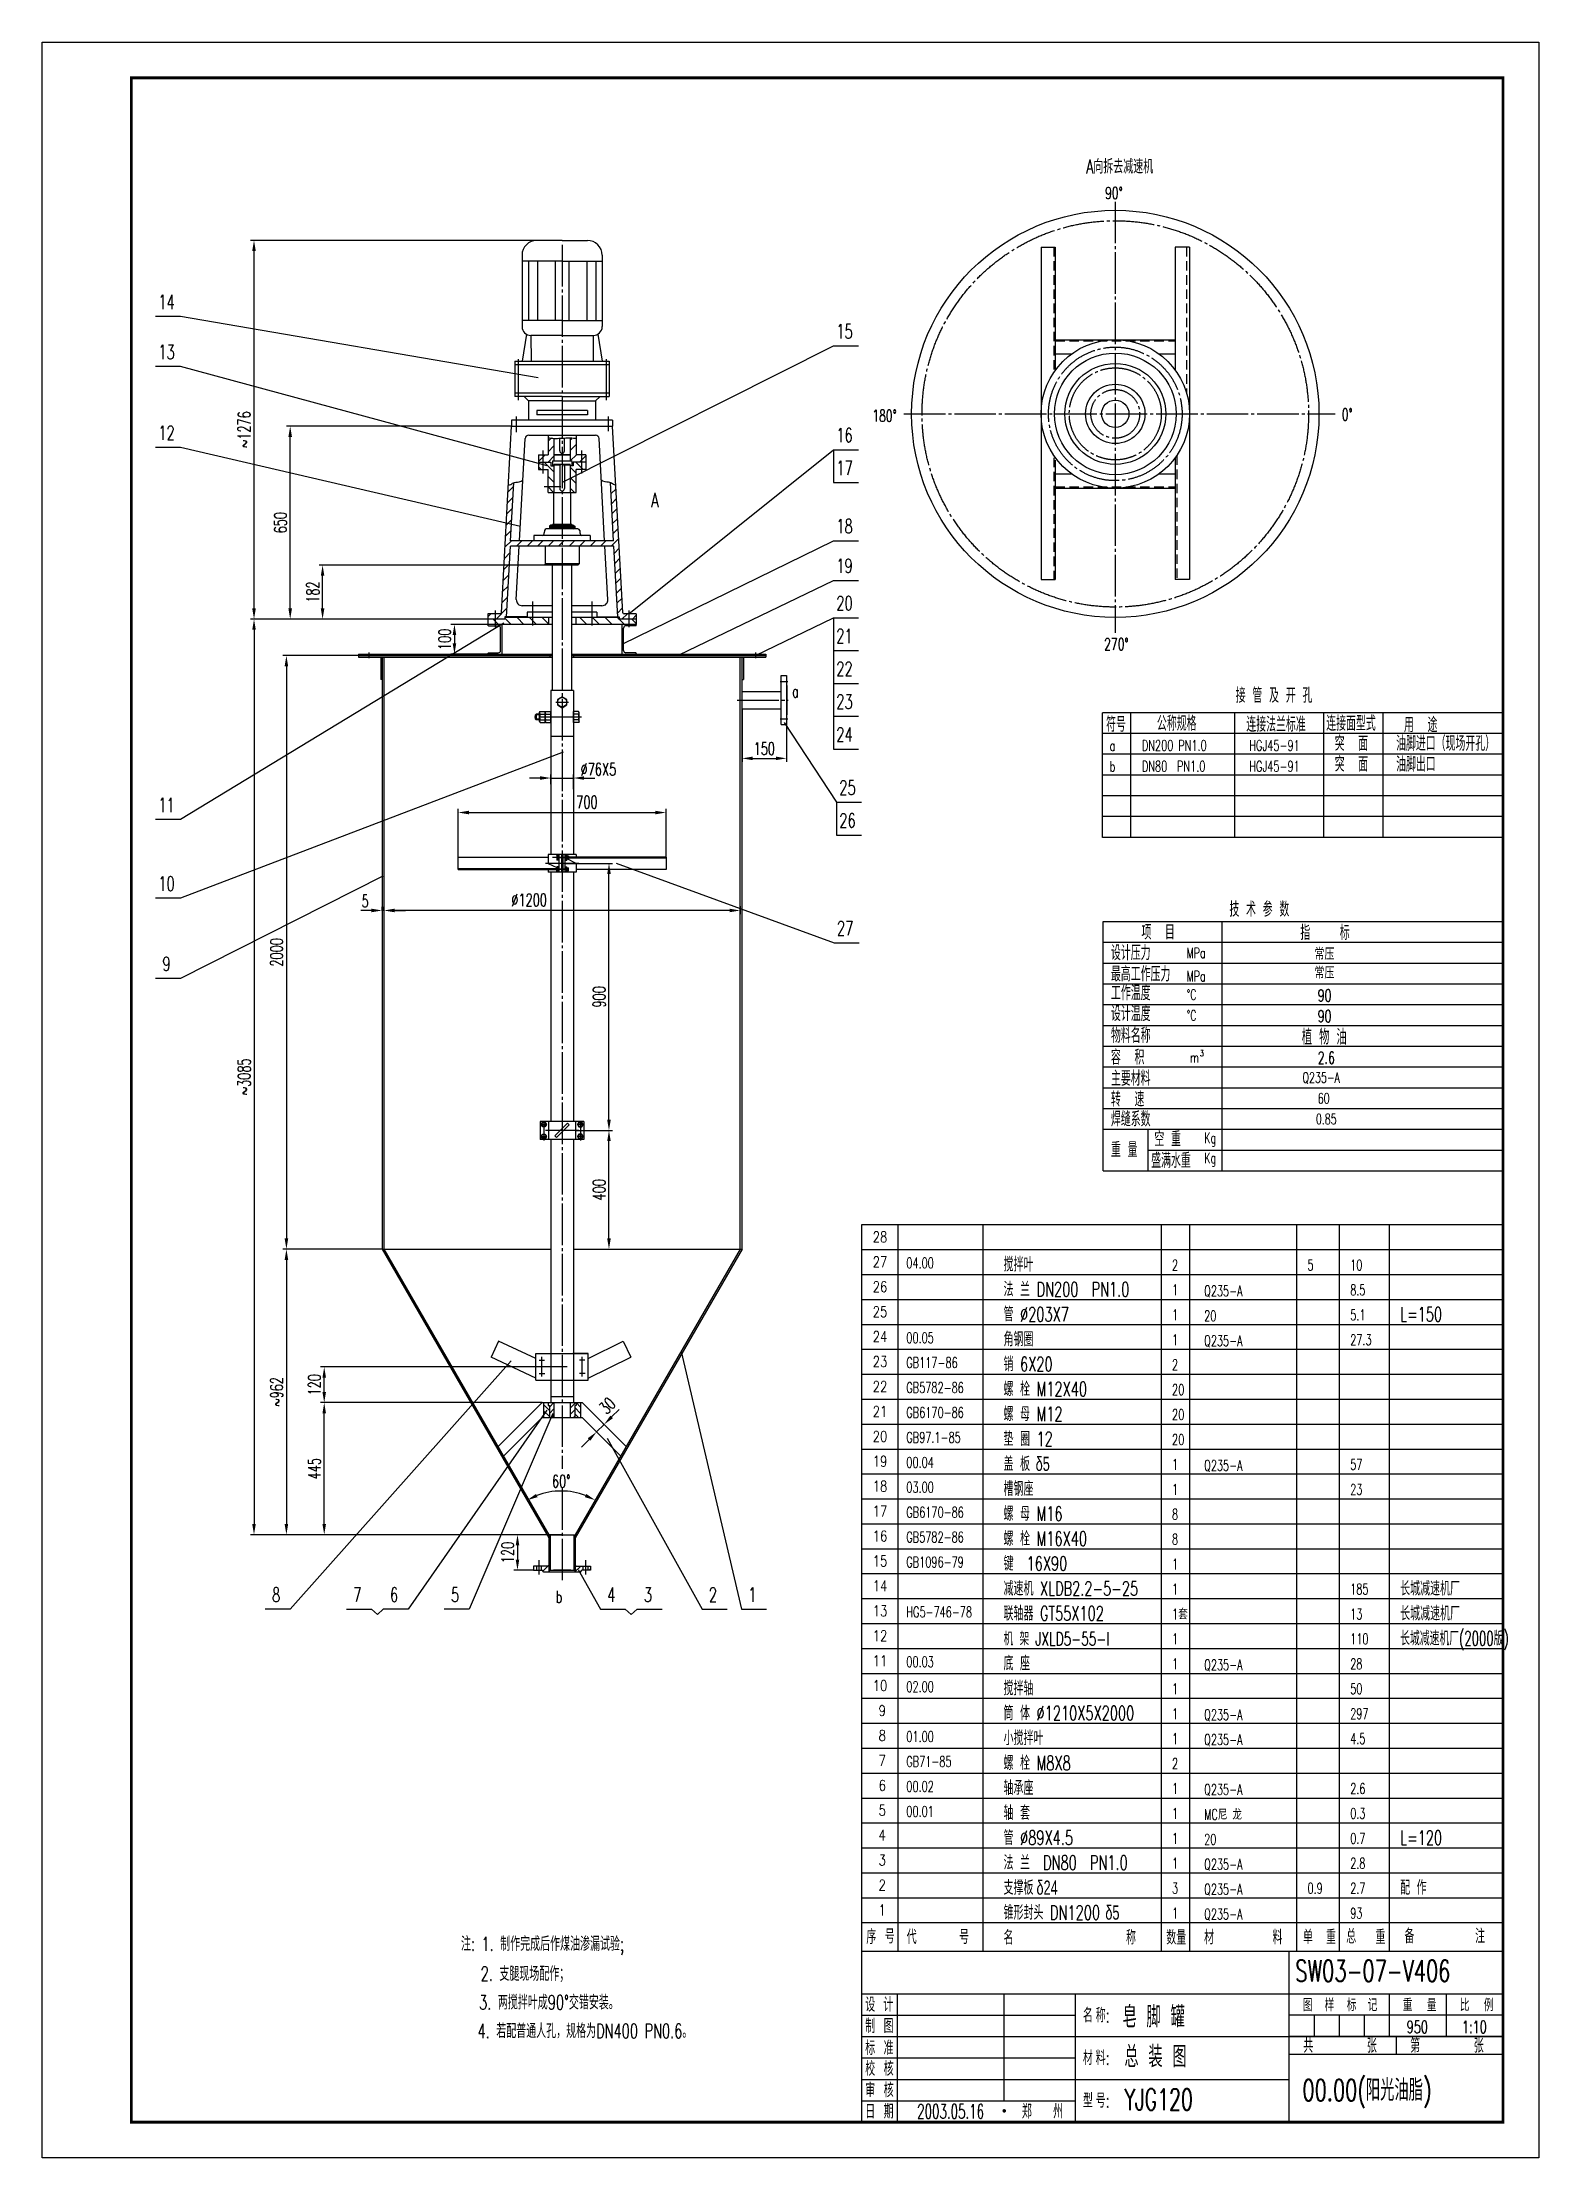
# Model space of a CAD drawing. Extents: x 0 to 5040, y 0 to 7128.
import ezdxf
from ezdxf.enums import TextEntityAlignment as Align

# ---------------------------------------------------------------- set-up
doc = ezdxf.new("R2010")
doc.units = 0
doc.header["$LTSCALE"] = 10
doc.header["$MEASUREMENT"] = 0
doc.header["$PDMODE"] = 3
doc.linetypes.add('C2', pattern=[17, 14, -1, 1, -1])
doc.linetypes.add('HIDDEN2', pattern=[4.7625, 3.175, -1.5875])
doc.layers.get('0').update_dxf_attribs({"linetype": 'CONTINUOUS'})
doc.layers.get('DEFPOINTS').update_dxf_attribs({"linetype": 'CONTINUOUS'})
for name, color, linetype in [('CENTER', 4, 'C2'), ('DASHED', 1, 'HIDDEN2'), ('DIM', 3, 'CONTINUOUS'), ('TXT', 6, 'CONTINUOUS'), ('XH', 6, 'CONTINUOUS')]:
    doc.layers.add(name, color=color, linetype=linetype)
doc.styles.add('GREEKS', font='greeks', dxfattribs={"width": 0.6667})
doc.styles.add('HZFSD', font='ROMANS', dxfattribs={"width": 0.6667, "bigfont": 'HZFSD'})
doc.styles.add('ROMANC', font='romanc.shx', dxfattribs={"width": 0.8, "bigfont": 'hzfsd.shx'})
doc.styles.add('ROMANS', font='ROMANS.shx', dxfattribs={"width": 0.6667, "bigfont": 'hzfsd.shx'})
doc.dimstyles.new('ARROW', dxfattribs={"dimscale": 10, "dimtxt": 5, "dimasz": 2.2, "dimexe": 1, "dimexo": 0, "dimgap": 1, "dimtad": 1, "dimdec": 0, "dimdsep": 46, "dimtxsty": 'ROMANS', "dimcen": 0, "dimclrd": 3, "dimclre": 3, "dimclrt": 6, "dimadec": 0, "dimazin": 0, "dimtfac": 0.571429, "dimtdec": 0, "dimtix": 1, "dimtofl": 0, "dimtmove": 2, "dimatfit": 3, "dimfxl": 0, "dimtolj": 1, "dimarcsym": 0})
pattern_1 = [(45, (0, 50), (-17.67767, 17.67767), [])]
pattern_2 = [(135, (0, 0), (-21.2132, -21.2132), [])]

msp = doc.modelspace()

# ---------------------------------------------------------------- texts
at = {"color": 6, "style": 'HZFSD', "width": 0.6667}
for s, p in [('90%%d', (3579.52, 6600.35)), ('180%%d', (2795.42, 5849.72)), ('0%%d', (4376.7, 5853.91)), ('270%%d', (3576.21, 5079.89))]:
    msp.add_text(s, height=40, dxfattribs=at).set_placement(p)
at = {"layer": 'TXT'}
for s, height, style, width, p in [('A向拆去减速机', 48, 'HZFSD', 0.6667, (3515.35, 6685.57)), ('A', 48, 'HZFSD', 0.6667, (2050.9, 5561.7)), ('a', 40, 'HZFSD', 0.6667, (2525.33, 4920.82)), ('接 管 及 开 孔', 50, 'HZFSD', 0.6667, (4019.65, 4902.44)), ('符号', 50, 'HZFSD', 0.6667, (3582.98, 4804.73)), ('公称规格', 50, 'HZFSD', 0.6667, (3754.23, 4807.9)), ('连接法兰标准', 50, 'HZFSD', 0.6667, (4055.32, 4804.73)), ('连接面型式', 50, 'HZFSD', 0.6667, (4324.5, 4808.13)), ('用  途', 50, 'HZFSD', 0.6667, (4586.51, 4803.17)), (' DN200 PN1.0', 36, 'HZFSD', 0.6667, (3687.11, 4740.54)), ('HGJ45-91', 36, 'HZFSD', 0.6667, (4065.31, 4740.54)), ('突  面', 50, 'HZFSD', 0.6667, (4353.08, 4740.54)), ('油脚进口（现场开孔）', 50, 'HZFSD', 0.6667, (4559.8, 4740.54)), ('a', 35, 'HZFSD', 0.6667, (3595.34, 4740.54)), ('b', 35, 'HZFSD', 0.6667, (3595.34, 4670.54)), (' DN80  PN1.0', 36, 'HZFSD', 0.6667, (3687.11, 4670.54)), ('HGJ45-91', 36, 'HZFSD', 0.6667, (4065.31, 4670.54)), ('突  面', 50, 'HZFSD', 0.6667, (4353.08, 4670.54)), ('油脚出口', 50, 'HZFSD', 0.6667, (4559.8, 4670.54)), ('技 术 参 数', 50, 'HZFSD', 0.6667, (3998.21, 4181.69)), ('项  目', 50, 'HZFSD', 0.6667, (3702.08, 4104.56)), ('指    标', 50, 'HZFSD', 0.6667, (4237.25, 4103.02)), ('设计压力', 50, 'HZFSD', 0.6667, (3599.43, 4034.94)), ('MPa', 35, 'HZFSD', 0.6667, (3854.39, 4042.22)), ('常压', 40, 'HZFSD', 0.6667, (4285.11, 4036.05)), ('最高工作压力', 50, 'HZFSD', 0.6667, (3599.43, 3963.49)), ('MPa', 35, 'HZFSD', 0.6667, (3854.39, 3963.71)), ('常压', 40, 'HZFSD', 0.6667, (4285.11, 3972.74)), ('工作温度', 50, 'HZFSD', 0.6667, (3599.43, 3899.8)), ('%%dC', 35, 'HZFSD', 0.6667, (3854.39, 3901.42)), ('90', 40, 'HZFSD', 0.6667, (4296.15, 3896.3)), ('设计温度', 50, 'HZFSD', 0.6667, (3599.43, 3829.8)), ('%%dC', 35, 'HZFSD', 0.6667, (3854.39, 3831.42)), ('90', 40, 'HZFSD', 0.6667, (4296.15, 3826.3)), ('物料名称', 50, 'HZFSD', 0.6667, (3599.44, 3756.34)), ('植 物 油', 51.84, 'HZFSD', 0.6667, (4242.22, 3750.36)), ('容  积', 50, 'HZFSD', 0.6667, (3599.44, 3683.14)), ('m', 35, 'HZFSD', 0.6667, (3866, 3689.97)), ('3', 21, 'HZFSD', 0.6667, (3898.51, 3711.48)), ('2.6', 40, 'HZFSD', 0.6667, (4296.15, 3686.3)), ('主要材料', 50, 'HZFSD', 0.6667, (3599.44, 3611.78)), ('Q235-A', 35, 'HZFSD', 0.6667, (4244.56, 3622.14)), ('转  速', 50, 'HZFSD', 0.6667, (3599.44, 3541.78)), ('60', 35, 'HZFSD', 0.6667, (4296.15, 3552.14)), ('焊缝系数', 50, 'HZFSD', 0.6667, (3599.44, 3474.77)), ('0.85', 35, 'HZFSD', 0.6667, (4289.66, 3482.38)), ('重 量', 50, 'HZFSD', 0.6667, (3599.44, 3371.43)), ('空 重 ', 50, 'HZFSD', 0.6667, (3745.7, 3407.56)), ('Kg', 35, 'HZFSD', 0.6667, (3913.76, 3418.97)), ('盛满水重', 50, 'HZFSD', 0.6667, (3734.74, 3335.15)), ('Kg', 35, 'HZFSD', 0.6667, (3913.76, 3351.16)), ('28', 36, 'ROMANC', 0.8, (2796.8, 3084.62)), ('27', 36, 'ROMANC', 0.8, (2796.8, 3000.62)), ('04.00', 36, 'ROMANC', 0.6667, (2910.25, 2997)), ('搅拌叶', 48, 'HZFSD', 0.6667, (3237.56, 2986.05)), ('2', 36, 'ROMANC', 0.6667, (3805.24, 2989.93)), ('5', 36, 'ROMANC', 0.6667, (4261.24, 2989.93)), ('10', 36, 'ROMANC', 0.6667, (4405.24, 2989.93)), ('26', 36, 'ROMANC', 0.8, (2796.8, 2916.62)), ('法 兰 DN200  PN1.0', 48, 'HZFSD', 0.6667, (3237.56, 2902.05)), ('1', 36, 'ROMANC', 0.6667, (3805.24, 2905.93)), ('Q235-A', 36, 'ROMANC', 0.6667, (3913.16, 2902.61)), ('8.5', 36, 'ROMANC', 0.6667, (4405.24, 2905.93)), ('25', 36, 'ROMANC', 0.8, (2796.8, 2832.62)), ('管 %%C203X7', 48, 'HZFSD', 0.6667, (3237.56, 2818.05)), ('1', 36, 'ROMANC', 0.6667, (3805.24, 2821.93)), ('20', 36, 'ROMANC', 0.6667, (3913.16, 2818.61)), ('5.1', 36, 'ROMANC', 0.6667, (4405.24, 2821.93)), ('L=150', 48, 'HZFSD', 0.6667, (4573.34, 2818.05)), ('24', 36, 'ROMANC', 0.8, (2796.8, 2748.62)), ('00.05', 36, 'ROMANC', 0.6667, (2910.25, 2745)), ('角钢圈', 48, 'HZFSD', 0.6667, (3237.56, 2734.05)), ('1', 36, 'ROMANC', 0.6667, (3805.24, 2737.93)), ('1', 36, 'ROMANC', 0.6667, (3805.24, 2737.93)), ('Q235-A', 36, 'ROMANC', 0.6667, (3913.16, 2734.61)), ('Q235-A', 36, 'ROMANC', 0.6667, (3913.16, 2734.61)), ('27.3', 36, 'ROMANC', 0.6667, (4405.24, 2737.93)), ('23', 36, 'ROMANC', 0.8, (2796.8, 2664.62)), ('GB117-86', 36, 'ROMANC', 0.6667, (2910.25, 2661)), ('销 6X20', 48, 'HZFSD', 0.6667, (3237.56, 2650.05)), ('2', 36, 'ROMANC', 0.6667, (3805.24, 2653.93)), ('22', 36, 'ROMANC', 0.8, (2796.8, 2580.62)), ('GB5782-86', 36, 'ROMANC', 0.6667, (2910.25, 2577)), ('螺 栓 M12X40', 48, 'HZFSD', 0.6667, (3237.56, 2566.05)), ('20', 36, 'ROMANC', 0.6667, (3805.24, 2569.93)), ('21', 36, 'ROMANC', 0.8, (2796.8, 2496.62)), ('GB6170-86', 36, 'ROMANC', 0.6667, (2910.25, 2493)), ('螺 母 M12', 48, 'HZFSD', 0.6667, (3237.56, 2482.05)), ('20', 36, 'ROMANC', 0.6667, (3805.24, 2485.93)), ('20', 36, 'ROMANC', 0.8, (2796.8, 2412.62)), ('GB97.1-85', 36, 'ROMANC', 0.6667, (2910.25, 2409)), ('垫 圈 12', 48, 'HZFSD', 0.6667, (3237.56, 2398.05)), ('20', 36, 'ROMANC', 0.6667, (3805.24, 2401.93)), ('19', 36, 'ROMANC', 0.8, (2796.8, 2328.62)), ('00.04', 36, 'ROMANC', 0.6667, (2910.25, 2325)), ('盖 板', 48, 'HZFSD', 0.6667, (3237.56, 2314.05)), ('d5', 48, 'GREEKS', 0.6667, (3345.81, 2314.05)), ('1', 36, 'ROMANC', 0.6667, (3805.24, 2317.93)), ('57', 36, 'ROMANC', 0.6667, (4405.24, 2317.93)), ('槽钢座', 48, 'HZFSD', 0.6667, (3237.56, 2230.05)), ('Q235-A', 36, 'ROMANC', 0.6667, (3913.16, 2314.61)), ('18', 36, 'ROMANC', 0.8, (2796.8, 2244.62)), ('03.00', 36, 'ROMANC', 0.6667, (2910.25, 2241)), ('1', 36, 'ROMANC', 0.6667, (3805.24, 2233.93)), ('23', 36, 'ROMANC', 0.6667, (4405.24, 2233.93)), ('17', 36, 'ROMANC', 0.8, (2796.8, 2160.62)), ('GB6170-86', 36, 'ROMANC', 0.6667, (2910.25, 2157)), ('螺 母 M16', 48, 'HZFSD', 0.6667, (3237.56, 2146.05)), ('8', 36, 'ROMANC', 0.6667, (3805.24, 2149.93)), ('16', 36, 'ROMANC', 0.8, (2796.8, 2076.62)), ('GB5782-86', 36, 'ROMANC', 0.6667, (2910.25, 2073)), ('螺 栓 M16X40', 48, 'HZFSD', 0.6667, (3237.56, 2062.05)), ('8', 36, 'ROMANC', 0.6667, (3805.24, 2065.93)), ('15', 36, 'ROMANC', 0.8, (2796.8, 1992.62)), ('GB1096-79', 36, 'ROMANC', 0.6667, (2910.25, 1989)), ('键  16X90', 48, 'HZFSD', 0.6667, (3237.56, 1978.05)), ('1', 36, 'ROMANC', 0.6667, (3805.24, 1981.93)), ('14', 36, 'ROMANC', 0.8, (2796.8, 1908.62)), ('减速机 XLDB2.2-5-25', 48, 'HZFSD', 0.6667, (3237.56, 1894.05)), ('1', 36, 'ROMANC', 0.6667, (3805.24, 1897.93)), ('185', 36, 'ROMANC', 0.6667, (4405.24, 1897.93)), ('长城减速机厂', 48, 'HZFSD', 0.6667, (4573.34, 1894.05)), ('b', 40, 'HZFSD', 0.6667, (1729.22, 1869.8)), ('13', 36, 'ROMANC', 0.8, (2796.8, 1824.62)), ('HG5-746-78', 36, 'ROMANC', 0.6667, (2910.25, 1821)), ('联轴器 GT55X102', 48, 'HZFSD', 0.6667, (3237.56, 1810.05)), ('1套', 36, 'ROMANC', 0.6667, (3805.24, 1813.93)), ('长城减速机厂', 48, 'HZFSD', 0.6667, (4573.34, 1810.05)), ('13', 36, 'ROMANC', 0.6667, (4405.24, 1813.93)), ('长城减速机厂(2000版)', 48, 'HZFSD', 0.6, (4573.34, 1726.05)), ('12', 36, 'ROMANC', 0.8, (2796.8, 1740.62)), ('机 架 JXLD5-55-I', 45, 'ROMANC', 0.6667, (3237.56, 1726.05)), ('1', 36, 'ROMANC', 0.6667, (3805.24, 1729.93)), ('110', 36, 'ROMANC', 0.6667, (4405.24, 1729.93)), ('11', 36, 'ROMANC', 0.8, (2796.8, 1656.62)), ('00.03', 36, 'ROMANC', 0.6667, (2910.25, 1653)), ('底 座', 48, 'HZFSD', 0.6667, (3237.56, 1642.05)), ('1 ', 36, 'ROMANC', 0.6667, (3805.24, 1645.93)), ('Q235-A', 36, 'ROMANC', 0.6667, (3913.16, 1642.61)), ('28', 36, 'ROMANC', 0.6667, (4405.24, 1645.93)), ('10', 36, 'ROMANC', 0.8, (2796.8, 1572.62)), ('02.00', 36, 'ROMANC', 0.6667, (2910.25, 1569)), ('搅拌轴', 48, 'HZFSD', 0.6667, (3237.56, 1558.05)), ('1', 36, 'ROMANC', 0.6667, (3805.24, 1561.93)), ('50', 36, 'ROMANC', 0.6667, (4405.24, 1561.93)), (' 9', 36, 'ROMANC', 0.8, (2796.8, 1488.62)), ('筒 体 %%C1210X5X2000', 48, 'HZFSD', 0.6667, (3237.56, 1474.05)), ('1 ', 36, 'ROMANC', 0.6667, (3805.24, 1477.93)), ('Q235-A', 36, 'ROMANC', 0.6667, (3913.16, 1474.61)), ('297', 36, 'ROMANC', 0.6667, (4405.24, 1477.93)), (' 8', 36, 'ROMANC', 0.8, (2796.8, 1404.62)), ('01.00', 36, 'ROMANC', 0.6667, (2910.25, 1401)), ('小搅拌叶', 48, 'HZFSD', 0.6667, (3237.56, 1390.05)), ('1', 36, 'ROMANC', 0.6667, (3805.24, 1393.93)), ('Q235-A', 36, 'ROMANC', 0.6667, (3913.16, 1390.61)), ('4.5', 36, 'ROMANC', 0.6667, (4405.24, 1393.93)), (' 7', 36, 'ROMANC', 0.8, (2796.8, 1320.62)), ('螺 栓 M8X8', 48, 'HZFSD', 0.6667, (3237.56, 1306.05)), ('GB71-85', 36, 'ROMANC', 0.6667, (2910.25, 1317)), ('2', 36, 'ROMANC', 0.6667, (3805.24, 1309.93)), (' 6', 36, 'ROMANC', 0.8, (2796.8, 1236.62)), ('00.02', 36, 'ROMANC', 0.6667, (2910.25, 1233)), ('轴承座', 48, 'HZFSD', 0.6667, (3237.56, 1222.05)), ('1', 36, 'ROMANC', 0.6667, (3805.24, 1225.93)), ('Q235-A', 36, 'ROMANC', 0.6667, (3913.16, 1222.61)), ('2.6', 36, 'ROMANC', 0.6667, (4405.24, 1225.93)), (' 5', 36, 'ROMANC', 0.8, (2796.8, 1152.62)), ('00.01', 36, 'ROMANC', 0.6667, (2910.25, 1149)), ('轴 套', 48, 'HZFSD', 0.6667, (3237.56, 1138.05)), ('1', 36, 'ROMANC', 0.6667, (3805.24, 1141.93)), ('MC尼 龙', 36, 'ROMANC', 0.6667, (3913.16, 1138.61)), ('0.3', 36, 'ROMANC', 0.6667, (4405.24, 1141.93)), (' 4', 36, 'ROMANC', 0.8, (2796.8, 1068.62)), ('管 %%C89X4.5', 48, 'HZFSD', 0.6667, (3237.56, 1054.05)), ('1', 36, 'ROMANC', 0.6667, (3805.24, 1057.93)), ('20', 36, 'ROMANC', 0.6667, (3913.16, 1054.61)), ('0.7', 36, 'ROMANC', 0.6667, (4405.24, 1057.93)), ('L=120', 48, 'HZFSD', 0.6667, (4573.34, 1054.05)), (' 3', 36, 'ROMANC', 0.8, (2796.8, 984.62)), ('法 兰  DN80  PN1.0', 48, 'HZFSD', 0.6667, (3237.56, 970.05)), ('1', 36, 'ROMANC', 0.6667, (3805.24, 973.93)), ('Q235-A', 36, 'ROMANC', 0.6667, (3913.16, 970.61)), ('2.8', 36, 'ROMANC', 0.6667, (4405.24, 973.93)), (' 2', 36, 'ROMANC', 0.8, (2796.8, 900.62)), ('支撑板', 48, 'HZFSD', 0.6667, (3237.56, 886.05)), ('d24', 48, 'GREEKS', 0.6667, (3348.57, 886.05)), ('配 作', 48, 'HZFSD', 0.6667, (4573.34, 886.05)), ('3', 36, 'ROMANC', 0.6667, (3805.24, 889.93)), ('Q235-A', 36, 'ROMANC', 0.6667, (3913.16, 886.61)), ('0.9', 36, 'ROMANC', 0.6667, (4261.24, 889.93)), ('2.7', 36, 'ROMANC', 0.6667, (4405.24, 889.93)), (' 1', 36, 'ROMANC', 0.8, (2796.8, 816.62)), ('锥形封头 DN1200', 48, 'HZFSD', 0.6667, (3237.56, 802.05)), ('d5', 48, 'GREEKS', 0.6667, (3580.5, 802.05)), ('1', 36, 'ROMANC', 0.6667, (3805.24, 805.93)), ('Q235-A', 36, 'ROMANC', 0.6667, (3913.16, 802.61)), ('93', 36, 'ROMANC', 0.6667, (4405.24, 805.93)), ('注: 1. 制作完成后作煤油渗漏试验;', 48, 'HZFSD', 0.6667, (1409.91, 696.72)), ('序', 48, 'HZFSD', 0.6667, (2775.46, 720.01)), ('号', 48, 'HZFSD', 0.6667, (2837.65, 721.91)), ('代      号', 48, 'HZFSD', 0.6667, (2911.35, 720.01)), ('名', 48, 'HZFSD', 0.6667, (3237.56, 718.05)), ('称', 48, 'HZFSD', 0.6667, (3650.07, 718.05)), ('数量', 48, 'HZFSD', 0.6667, (3785.81, 718.05)), ('材', 48, 'HZFSD', 0.6667, (3913.16, 718.61)), ('料', 48, 'HZFSD', 0.6667, (4143.54, 718.61)), ('单', 48, 'HZFSD', 0.6667, (4246.21, 719.67)), ('重', 48, 'HZFSD', 0.6667, (4323.72, 719.67)), ('总', 48, 'HZFSD', 0.6667, (4391.82, 721.56)), ('重', 48, 'HZFSD', 0.6667, (4490.03, 719.67)), ('备', 48, 'HZFSD', 0.6667, (4587.91, 722.56)), ('注', 48, 'HZFSD', 0.6667, (4825.97, 722.56)), ('2. 支腿现场配作；', 48, 'HZFSD', 0.6667, (1476.42, 595.79)), ('SW03-07-V406', 72, 'HZFSD', 0.6667, (4220.17, 593.16)), ('3. 两搅拌叶成90%%d交错安装。', 48, 'HZFSD', 0.6667, (1471.17, 499.4)), ('设', 48, 'HZFSD', 0.6667, (2771.63, 491.99)), ('计', 48, 'HZFSD', 0.6667, (2832.67, 491.99)), ('名', 48, 'HZFSD', 0.6667, (3504.96, 455.93)), ('称:', 48, 'HZFSD', 0.6667, (3547.97, 455.93)), ('皂 脚 罐', 72, 'HZFSD', 0.6667, (3638.25, 438.76)), ('图', 42, 'HZFSD', 0.6667, (4245.94, 493.58)), ('样', 42, 'HZFSD', 0.6667, (4319.16, 493.58)), ('标', 42, 'HZFSD', 0.6667, (4393.78, 493.58)), ('记', 42, 'HZFSD', 0.6667, (4464.19, 493.58)), ('重', 42, 'HZFSD', 0.6667, (4582.8, 493.58)), ('量', 42, 'HZFSD', 0.6667, (4663.75, 493.58)), ('比', 42, 'HZFSD', 0.6667, (4774.8, 493.58)), ('例', 42, 'HZFSD', 0.6667, (4855.75, 493.58)), ('4. 若配普通人孔，规格为DN400 PN0.6。', 48, 'HZFSD', 0.6667, (1465.91, 403.01)), ('制', 48, 'HZFSD', 0.6667, (2771.63, 419.94)), ('图', 48, 'HZFSD', 0.6667, (2833.65, 419.94)), ('标', 48, 'HZFSD', 0.6667, (2771.63, 345.92)), ('准', 48, 'HZFSD', 0.6667, (2833.65, 345.92)), ('材', 48, 'HZFSD', 0.6667, (3504.96, 312.68)), ('料:', 48, 'HZFSD', 0.6667, (3547.97, 312.68)), ('总 装 图', 72, 'HZFSD', 0.6667, (3644.53, 304.56)), ('共', 48, 'HZFSD', 0.6667, (4247.24, 353.6)), ('张', 48, 'HZFSD', 0.6667, (4461.25, 353.6)), ('第', 48, 'HZFSD', 0.6667, (4607.24, 353.6)), ('张', 48, 'HZFSD', 0.6667, (4821.25, 353.6)), ('校', 48, 'HZFSD', 0.6667, (2771.63, 275.84)), ('核', 48, 'HZFSD', 0.6667, (2833.65, 275.84)), ('审', 48, 'HZFSD', 0.6667, (2771.63, 203.84)), ('核', 48, 'HZFSD', 0.6667, (2833.65, 203.84)), ('型', 48, 'HZFSD', 0.6667, (3504.96, 168.68)), ('号:', 48, 'HZFSD', 0.6667, (3547.97, 168.68)), ('YJG120', 72, 'HZFSD', 0.65, (3644.53, 160.56)), ('00.00(阳光油脂)', 72, 'HZFSD', 0.6667, (4244.11, 191.86)), ('日', 48, 'HZFSD', 0.6667, (2771.63, 131.84)), ('期', 48, 'HZFSD', 0.6667, (2833.65, 131.84)), ('郑   州', 48, 'HZFSD', 0.6667, (3299.31, 131.84))]:
    msp.add_text(s, height=height, dxfattribs=dict(at, style=style, width=width)).set_placement(p)
at = {"layer": 'TXT', "style": 'HZFSD'}
for s, height, width, p in [('950', 42, 0.6667, (4631.2, 419.62)), ('1:10', 42, 0.6667, (4823.2, 419.62)), ('2003.05.16', 48, 0.609, (3059.36, 131.84))]:
    msp.add_text(s, height=height, dxfattribs=dict(at, width=width)).set_placement(p, align=Align.CENTER)
at = {"layer": 'XH', "style": 'ROMANS', "width": 0.6667}
for s, p in [('14', (418.22, 6214.37)), ('15', (2701.93, 6115.53)), ('13', (418.22, 6045.88)), ('12', (418.22, 5773.72)), ('16', (2701.93, 5765.85)), ('17', (2701.93, 5655.2)), ('18', (2701.93, 5459.08)), ('19', (2701.93, 5325.62)), ('20', (2701.93, 5199.87)), ('21', (2701.93, 5089.22)), ('22', (2701.93, 4978.57)), ('23', (2701.93, 4867.92)), ('24', (2701.93, 4757.27)), ('25', (2711.95, 4578.17)), ('11', (418.22, 4519.69)), ('26', (2711.95, 4467.52)), ('10', (418.22, 4254.55)), ('27', (2703.97, 4104.33)), ('9', (418.22, 3984.57)), ('8', (787.67, 1858.51)), ('7', (1061.33, 1858.51)), ('6', (1184.87, 1858.51)), ('5', (1390.18, 1858.51)), ('4', (1916.31, 1858.51)), ('3', (2039.85, 1858.51)), ('2', (2258.8, 1858.51)), ('1', (2391.73, 1858.51))]:
    msp.add_text(s, height=48, dxfattribs=at).set_placement(p, align=Align.BOTTOM_CENTER)

# ---------------------------------------------------------------- blocks, each defined once
blk = doc.blocks.new('*D1')
at = {"color": 3, "linetype": 'ByBlock'}
for p, q in [((1144.7, 3061.4), (810.1, 3061.4)), ((822.1, 3025.4), (822.1, 2135.3)), ((1750.7, 2099.3), (810.1, 2099.3))]:
    blk.add_line(p, q, dxfattribs=at)
for points in [[(816.1, 3025.4), (828.1, 3025.4), (822.1, 3061.4)], [(816.1, 2135.3), (828.1, 2135.3), (822.1, 2099.3)]]:
    blk.add_solid(points, dxfattribs=at)
at = {"layer": 'DEFPOINTS', "color": 0, "linetype": 'ByBlock'}
for p in [(1144.7, 3061.4), (822.1, 2099.3), (1750.7, 2099.3)]:
    blk.add_point(p, dxfattribs=at)
at = {"color": 6, "linetype": 'ByBlock', "insert": (789.1, 2580.3), "char_height": 42, "attachment_point": 5, "rotation": 90, "style": 'HZFSD'}
blk.add_mtext('\\A1;~962', dxfattribs=at)
blk = doc.blocks.new('*D2')
at = {"color": 3, "linetype": 'ByBlock'}
for p, q in [((1140.7, 5061.4), (810.1, 5061.4)), ((822.1, 5025.4), (822.1, 3097.4)), ((1144.7, 3061.4), (810.1, 3061.4))]:
    blk.add_line(p, q, dxfattribs=at)
for points in [[(816.1, 5025.4), (828.1, 5025.4), (822.1, 5061.4)], [(816.1, 3097.4), (828.1, 3097.4), (822.1, 3061.4)]]:
    blk.add_solid(points, dxfattribs=at)
at = {"layer": 'DEFPOINTS', "color": 0, "linetype": 'ByBlock'}
for p in [(1140.7, 5061.4), (822.1, 3061.4), (1144.7, 3061.4)]:
    blk.add_point(p, dxfattribs=at)
at = {"color": 6, "linetype": 'ByBlock', "insert": (789.1, 4061.4), "char_height": 42, "attachment_point": 5, "rotation": 90, "style": 'HZFSD'}
blk.add_mtext('\\A1;2000', dxfattribs=at)
blk = doc.blocks.new('*D3')
at = {"color": 3, "linetype": 'ByBlock'}
for p, q in [((1535.6, 5184.4), (701, 5184.4)), ((713, 5148.4), (713, 2135.3)), ((1740.2, 2099.3), (701, 2099.3))]:
    blk.add_line(p, q, dxfattribs=at)
for points in [[(707, 5148.4), (719, 5148.4), (713, 5184.4)], [(707, 2135.3), (719, 2135.3), (713, 2099.3)]]:
    blk.add_solid(points, dxfattribs=at)
at = {"layer": 'DEFPOINTS', "color": 0, "linetype": 'ByBlock'}
for p in [(1535.6, 5184.4), (713, 2099.3), (1740.2, 2099.3)]:
    blk.add_point(p, dxfattribs=at)
at = {"color": 6, "linetype": 'ByBlock', "insert": (680, 3641.8), "char_height": 42, "attachment_point": 5, "rotation": 90, "style": 'HZFSD'}
blk.add_mtext('\\A1;~3085', dxfattribs=at)
blk = doc.blocks.new('*D4')
at = {"color": 3, "linetype": 'ByBlock'}
for p, q in [((1750.7, 5316.4), (932, 5316.4)), ((944, 5170.4), (944, 5280.4)), ((1500.7, 5134.4), (932, 5134.4))]:
    blk.add_line(p, q, dxfattribs=at)
for points in [[(938, 5280.4), (950, 5280.4), (944, 5316.4)], [(938, 5170.4), (950, 5170.4), (944, 5134.4)]]:
    blk.add_solid(points, dxfattribs=at)
at = {"layer": 'DEFPOINTS', "color": 0, "linetype": 'ByBlock'}
for p in [(944, 5316.4), (1750.7, 5316.4), (1500.7, 5134.4)]:
    blk.add_point(p, dxfattribs=at)
at = {"color": 6, "linetype": 'ByBlock', "insert": (911, 5225.4), "char_height": 42, "attachment_point": 5, "rotation": 90, "style": 'HZFSD'}
blk.add_mtext('\\A1;182', dxfattribs=at)
blk = doc.blocks.new('*D5')
at = {"color": 3, "linetype": 'ByBlock'}
for p, q in [((1580.7, 5784.4), (822.9, 5784.4)), ((834.9, 5170.4), (834.9, 5748.4)), ((1500.7, 5134.4), (822.9, 5134.4))]:
    blk.add_line(p, q, dxfattribs=at)
for points in [[(828.9, 5748.4), (840.9, 5748.4), (834.9, 5784.4)], [(828.9, 5170.4), (840.9, 5170.4), (834.9, 5134.4)]]:
    blk.add_solid(points, dxfattribs=at)
at = {"layer": 'DEFPOINTS', "color": 0, "linetype": 'ByBlock'}
for p in [(834.9, 5784.4), (1580.7, 5784.4), (1500.7, 5134.4)]:
    blk.add_point(p, dxfattribs=at)
at = {"color": 6, "linetype": 'ByBlock', "insert": (801.9, 5459.4), "char_height": 42, "attachment_point": 5, "rotation": 90, "style": 'HZFSD'}
blk.add_mtext('\\A1;650', dxfattribs=at)
blk = doc.blocks.new('*D6')
at = {"color": 3, "linetype": 'ByBlock'}
for p, q in [((1665.7, 6410.4), (701, 6410.4)), ((713, 5170.4), (713, 6374.4)), ((1500.7, 5134.4), (701, 5134.4))]:
    blk.add_line(p, q, dxfattribs=at)
for points in [[(707, 6374.4), (719, 6374.4), (713, 6410.4)], [(707, 5170.4), (719, 5170.4), (713, 5134.4)]]:
    blk.add_solid(points, dxfattribs=at)
at = {"layer": 'DEFPOINTS', "color": 0, "linetype": 'ByBlock'}
for p in [(713, 6410.4), (1665.7, 6410.4), (1500.7, 5134.4)]:
    blk.add_point(p, dxfattribs=at)
at = {"color": 6, "linetype": 'ByBlock', "insert": (680, 5772.4), "char_height": 42, "attachment_point": 5, "rotation": 90, "style": 'HZFSD'}
blk.add_mtext('\\A1;~1276', dxfattribs=at)
blk = doc.blocks.new('*D7')
at = {"color": 3, "linetype": 'ByBlock'}
for p, q in [((1676.7, 4648.9), (1640.7, 4648.9)), ((1712.7, 4628.3), (1712.7, 4660.9)), ((1712.7, 4648.9), (1788.7, 4648.9)), ((1788.7, 4611.5), (1788.7, 4660.9)), ((1824.7, 4648.9), (1860.7, 4648.9))]:
    blk.add_line(p, q, dxfattribs=at)
for points in [[(1676.7, 4654.9), (1676.7, 4642.9), (1712.7, 4648.9)], [(1824.7, 4654.9), (1824.7, 4642.9), (1788.7, 4648.9)]]:
    blk.add_solid(points, dxfattribs=at)
at = {"layer": 'DEFPOINTS', "color": 0, "linetype": 'ByBlock'}
for p in [(1788.7, 4648.9), (1712.7, 4628.3), (1788.7, 4611.5)]:
    blk.add_point(p, dxfattribs=at)
at = {"color": 6, "linetype": 'ByBlock', "insert": (1872.9, 4678.4), "char_height": 42, "attachment_point": 5, "style": 'HZFSD'}
blk.add_mtext('\\A1;∅76X5', dxfattribs=at)
blk = doc.blocks.new('*D8')
at = {"color": 3, "linetype": 'ByBlock'}
for p, q in [((1150.7, 4241.3), (1150.7, 4214.7)), ((2314.7, 4226.7), (1186.7, 4226.7)), ((2350.7, 4241.3), (2350.7, 4214.7))]:
    blk.add_line(p, q, dxfattribs=at)
for points in [[(1186.7, 4232.7), (1186.7, 4220.7), (1150.7, 4226.7)], [(2314.7, 4232.7), (2314.7, 4220.7), (2350.7, 4226.7)]]:
    blk.add_solid(points, dxfattribs=at)
at = {"layer": 'DEFPOINTS', "color": 0, "linetype": 'ByBlock'}
for p in [(1150.7, 4241.3), (1150.7, 4226.7), (2350.7, 4241.3)]:
    blk.add_point(p, dxfattribs=at)
at = {"color": 6, "linetype": 'ByBlock', "insert": (1639.7, 4262.2), "char_height": 42, "attachment_point": 5, "style": 'HZFSD'}
blk.add_mtext('\\A1;∅1200', dxfattribs=at)
blk = doc.blocks.new('*D9')
at = {"color": 3, "linetype": 'ByBlock'}
for p, q in [((1796.4, 3428.1), (1920.6, 3428.1)), ((1908.6, 3064.1), (1908.6, 3392.1)), ((1788.7, 3028.1), (1920.6, 3028.1))]:
    blk.add_line(p, q, dxfattribs=at)
for points in [[(1902.6, 3392.1), (1914.6, 3392.1), (1908.6, 3428.1)], [(1902.6, 3064.1), (1914.6, 3064.1), (1908.6, 3028.1)]]:
    blk.add_solid(points, dxfattribs=at)
at = {"layer": 'DEFPOINTS', "color": 0, "linetype": 'ByBlock'}
for p in [(1796.4, 3428.1), (1908.6, 3428.1), (1788.7, 3028.1)]:
    blk.add_point(p, dxfattribs=at)
at = {"color": 6, "linetype": 'ByBlock', "insert": (1875.6, 3228.1), "char_height": 42, "attachment_point": 5, "rotation": 90, "style": 'HZFSD'}
blk.add_mtext('\\A1;400', dxfattribs=at)
blk = doc.blocks.new('*D10')
at = {"color": 3, "linetype": 'ByBlock'}
for p, q in [((1760.7, 4361.4), (1920.6, 4361.4)), ((1908.6, 3497.4), (1908.6, 4325.4))]:
    blk.add_line(p, q, dxfattribs=at)
for points in [[(1902.6, 4325.4), (1914.6, 4325.4), (1908.6, 4361.4)], [(1902.6, 3497.4), (1914.6, 3497.4), (1908.6, 3461.4)]]:
    blk.add_solid(points, dxfattribs=at)
at = {"layer": 'DEFPOINTS', "color": 0, "linetype": 'ByBlock'}
for p in [(1760.7, 4361.4), (1908.6, 4361.4), (1796.4, 3461.4)]:
    blk.add_point(p, dxfattribs=at)
at = {"color": 6, "linetype": 'ByBlock', "insert": (1875.6, 3911.4), "char_height": 42, "attachment_point": 5, "rotation": 90, "style": 'HZFSD'}
blk.add_mtext('\\A1;900', dxfattribs=at)
blk = doc.blocks.new('*D11')
at = {"color": 3, "linetype": 'ByBlock'}
for p, q in [((1400.7, 4382.4), (1400.7, 4544.6)), ((1436.7, 4532.6), (2064.7, 4532.6)), ((2100.7, 4382.4), (2100.7, 4544.6))]:
    blk.add_line(p, q, dxfattribs=at)
for points in [[(1436.7, 4538.6), (1436.7, 4526.6), (1400.7, 4532.6)], [(2064.7, 4538.6), (2064.7, 4526.6), (2100.7, 4532.6)]]:
    blk.add_solid(points, dxfattribs=at)
at = {"layer": 'DEFPOINTS', "color": 0, "linetype": 'ByBlock'}
for p in [(2100.7, 4532.6), (1400.7, 4382.4), (2100.7, 4382.4)]:
    blk.add_point(p, dxfattribs=at)
at = {"color": 6, "linetype": 'ByBlock', "insert": (1834.3, 4567.7), "char_height": 42, "attachment_point": 5, "style": 'HZFSD'}
blk.add_mtext('\\A1;700', dxfattribs=at)
blk = doc.blocks.new('*D12')
at = {"color": 3, "linetype": 'ByBlock'}
for p, q in [((2256.7, 4649.1), (2256.7, 4469.9)), ((2406.7, 4628.6), (2406.7, 4469.9)), ((2292.7, 4481.9), (2370.7, 4481.9))]:
    blk.add_line(p, q, dxfattribs=at)
for points in [[(2292.7, 4487.9), (2292.7, 4475.9), (2256.7, 4481.9)], [(2370.7, 4487.9), (2370.7, 4475.9), (2406.7, 4481.9)]]:
    blk.add_solid(points, dxfattribs=at)
at = {"layer": 'DEFPOINTS', "color": 0, "linetype": 'ByBlock'}
for p in [(2256.7, 4649.1), (2406.7, 4628.6), (2406.7, 4481.9)]:
    blk.add_point(p, dxfattribs=at)
at = {"color": 6, "linetype": 'ByBlock', "insert": (2331.7, 4514.9), "char_height": 42, "attachment_point": 5, "style": 'HZFSD'}
blk.add_mtext('\\A1;150', dxfattribs=at)
blk = doc.blocks.new('A$C69914E65')
for p, q in [((31.7, 165.3), (0, 97.3)), ((189.2, 9.1), (0, 97.3)), ((189.2, 91.9), (31.7, 165.3)), ((189.2, 112.5), (409, 112.5)), ((189.2, 112.5), (253.5, 112.5)), ((189.2, 0), (189.2, 112.5)), ((409, 112.5), (344.8, 112.5)), ((409, 91.9), (556.6, 165.3)), ((409, 0), (409, 112.5)), ((409, 9.1), (588.3, 97.3)), ((556.6, 165.3), (588.3, 97.3)), ((189.2, 0), (409, 0))]:
    blk.add_line(p, q)
at = {"layer": 'CENTER'}
for p, q in [((214.2, 16.7), (214.2, 98.4)), ((384, 16.7), (384, 98.4)), ((202.6, 28.1), (225.8, 28.1)), ((203.1, 84.4), (225.3, 84.4)), ((320.1, 56.3), (278.2, 56.3)), ((395.7, 28.1), (372.4, 28.1)), ((395.2, 84.4), (372.9, 84.4))]:
    blk.add_line(p, q, dxfattribs=at)
blk = doc.blocks.new('*D18')
at = {"color": 3, "linetype": 'ByBlock'}
for p, q in [((1710.7, 2099.3), (1588.4, 2099.3)), ((1600.4, 2063.3), (1600.4, 2015.3)), ((1654.6, 1979.3), (1588.4, 1979.3))]:
    blk.add_line(p, q, dxfattribs=at)
for points in [[(1594.4, 2063.3), (1606.4, 2063.3), (1600.4, 2099.3)], [(1594.4, 2015.3), (1606.4, 2015.3), (1600.4, 1979.3)]]:
    blk.add_solid(points, dxfattribs=at)
at = {"layer": 'DEFPOINTS', "color": 0, "linetype": 'ByBlock'}
for p in [(1710.7, 2099.3), (1600.4, 1979.3), (1654.6, 1979.3)]:
    blk.add_point(p, dxfattribs=at)
at = {"color": 6, "linetype": 'ByBlock', "insert": (1567.4, 2039.3), "char_height": 42, "attachment_point": 5, "rotation": 90, "style": 'HZFSD'}
blk.add_mtext('\\A1;120', dxfattribs=at)
blk = doc.blocks.new('*D19')
at = {"color": 3, "linetype": 'ByBlock'}
blk.add_arc((1747.7, 2017), 229.4, 69.00187, 110.99813, dxfattribs=at)
for points in [[(1668.1, 2225.7), (1662.9, 2236.5), (1633, 2215.6)], [(1832.5, 2236.5), (1827.3, 2225.7), (1862.4, 2215.6)]]:
    blk.add_solid(points, dxfattribs=at)
at = {"layer": 'DEFPOINTS', "color": 0, "linetype": 'ByBlock'}
for p in [(1144.7, 3061.4), (2350.7, 3061.4), (1787.6, 2242.9), (1706.2, 2088.9), (1795.2, 2099.3)]:
    blk.add_point(p, dxfattribs=at)
at = {"color": 6, "linetype": 'ByBlock', "insert": (1747.7, 2279.4), "char_height": 42, "attachment_point": 5, "style": 'HZFSD'}
blk.add_mtext('\\A1;60°', dxfattribs=at)
blk = doc.blocks.new('*D20')
at = {"color": 3, "linetype": 'ByBlock'}
for p, q in [((1917.5, 2496.1), (1942.9, 2521.5)), ((1867.7, 2444.9), (1858.5, 2454.1)), ((1867, 2445.6), (1892, 2470.6)), ((1892.7, 2469.9), (1883.5, 2479.1)), ((1841.6, 2420.2), (1816.1, 2394.7))]:
    blk.add_line(p, q, dxfattribs=at)
for points in [[(1913.2, 2500.3), (1921.7, 2491.8), (1892, 2470.6)], [(1837.3, 2424.4), (1845.8, 2415.9), (1867, 2445.6)]]:
    blk.add_solid(points, dxfattribs=at)
at = {"layer": 'DEFPOINTS', "color": 0, "linetype": 'ByBlock'}
for p in [(1867.7, 2444.9), (1892, 2470.6), (1892.7, 2469.9)]:
    blk.add_point(p, dxfattribs=at)
at = {"color": 6, "linetype": 'ByBlock', "insert": (1902.8, 2533.5), "char_height": 42, "attachment_point": 5, "rotation": 45, "style": 'HZFSD'}
blk.add_mtext('\\A1;30', dxfattribs=at)
blk = doc.blocks.new('*D21')
at = {"color": 3, "linetype": 'ByBlock'}
for p, q in [((1683.2, 2544.4), (937.5, 2544.4)), ((949.5, 2135.3), (949.5, 2508.4)), ((1750.7, 2099.3), (937.5, 2099.3))]:
    blk.add_line(p, q, dxfattribs=at)
for points in [[(943.5, 2508.4), (955.5, 2508.4), (949.5, 2544.4)], [(943.5, 2135.3), (955.5, 2135.3), (949.5, 2099.3)]]:
    blk.add_solid(points, dxfattribs=at)
at = {"layer": 'DEFPOINTS', "color": 0, "linetype": 'ByBlock'}
for p in [(949.5, 2544.4), (1683.2, 2544.4), (1750.7, 2099.3)]:
    blk.add_point(p, dxfattribs=at)
at = {"color": 6, "linetype": 'ByBlock', "insert": (916.5, 2321.8), "char_height": 42, "attachment_point": 5, "rotation": 90, "style": 'HZFSD'}
blk.add_mtext('\\A1;445', dxfattribs=at)
blk = doc.blocks.new('*D23')
at = {"color": 3, "linetype": 'ByBlock'}
for p, q in [((1750.7, 2664.4), (937.5, 2664.4)), ((949.5, 2580.4), (949.5, 2628.4)), ((1683.2, 2544.4), (937.5, 2544.4))]:
    blk.add_line(p, q, dxfattribs=at)
for points in [[(943.5, 2628.4), (955.5, 2628.4), (949.5, 2664.4)], [(943.5, 2580.4), (955.5, 2580.4), (949.5, 2544.4)]]:
    blk.add_solid(points, dxfattribs=at)
at = {"layer": 'DEFPOINTS', "color": 0, "linetype": 'ByBlock'}
for p in [(949.5, 2664.4), (1750.7, 2664.4), (1683.2, 2544.4)]:
    blk.add_point(p, dxfattribs=at)
at = {"color": 6, "linetype": 'ByBlock', "insert": (916.5, 2604.4), "char_height": 42, "attachment_point": 5, "rotation": 90, "style": 'HZFSD'}
blk.add_mtext('\\A1;120', dxfattribs=at)
blk = doc.blocks.new('*D24')
at = {"color": 3, "linetype": 'ByBlock'}
for p, q in [((1144.7, 4202), (1144.7, 4214.6)), ((1150.7, 4202.6), (1150.7, 4214.6)), ((1108.7, 4202.6), (1072.7, 4202.6)), ((1150.7, 4202.6), (1144.7, 4202.6)), ((1186.7, 4202.6), (1222.7, 4202.6))]:
    blk.add_line(p, q, dxfattribs=at)
for points in [[(1108.7, 4208.6), (1108.7, 4196.6), (1144.7, 4202.6)], [(1186.7, 4208.6), (1186.7, 4196.6), (1150.7, 4202.6)]]:
    blk.add_solid(points, dxfattribs=at)
at = {"layer": 'DEFPOINTS', "color": 0, "linetype": 'ByBlock'}
for p in [(1144.7, 4202.6), (1144.7, 4202), (1150.7, 4202.6)]:
    blk.add_point(p, dxfattribs=at)
at = {"color": 6, "linetype": 'ByBlock', "insert": (1087.4, 4234.4), "char_height": 42, "attachment_point": 5, "style": 'HZFSD'}
blk.add_mtext('\\A1;5', dxfattribs=at)
blk = doc.blocks.new('*D25')
at = {"color": 3, "linetype": 'ByBlock'}
for p, q in [((1500.7, 5166.4), (1376.1, 5166.4)), ((1500.7, 5066.4), (1376.1, 5066.4)), ((1388.1, 5130.4), (1388.1, 5102.4))]:
    blk.add_line(p, q, dxfattribs=at)
for points in [[(1382.1, 5130.4), (1394.1, 5130.4), (1388.1, 5166.4)], [(1382.1, 5102.4), (1394.1, 5102.4), (1388.1, 5066.4)]]:
    blk.add_solid(points, dxfattribs=at)
at = {"layer": 'DEFPOINTS', "color": 0, "linetype": 'ByBlock'}
for p in [(1500.7, 5166.4), (1388.1, 5066.4), (1500.7, 5066.4)]:
    blk.add_point(p, dxfattribs=at)
at = {"color": 6, "linetype": 'ByBlock', "insert": (1355.1, 5116.4), "char_height": 42, "attachment_point": 5, "rotation": 90, "style": 'HZFSD'}
blk.add_mtext('\\A1;100', dxfattribs=at)

# ---------------------------------------------------------------- dimensions: what is measured, and where the dimension line sits
at = {"layer": 'DIM'}
dim = msp.add_linear_dim(base=(713.05, 6460.41), p1=(1500.72, 5184.41), p2=(1665.72, 6460.41), angle=90, text='~<>', dimstyle='ARROW', override={"dimscale": 12, "dimtxt": 3.5, "dimasz": 3, "dimdec": 1, "dimtxsty": 'HZFSD', "dimtdec": 1}, dxfattribs=at)
dim.commit()
dim.dimension.update_dxf_attribs({"geometry": '*D6', "text_midpoint": (680.05, 5822.41), "insert": (0, 50)})
for base, p1, p2, picture, middle, set_off in [((834.87, 5834.41), (1500.72, 5184.41), (1580.72, 5834.41), '*D5', (801.87, 5509.41), (0, 50)), ((944.01, 5366.41), (1500.72, 5184.41), (1750.72, 5366.41), '*D4', (911.01, 5275.41), (0, 50)), ((1908.57, 3461.41), (1788.72, 3061.41), (1796.37, 3461.41), '*D9', (1875.57, 3228.13), (0, 33.27))]:
    dim = msp.add_linear_dim(base=base, p1=p1, p2=p2, angle=90, dimstyle='ARROW', override={"dimscale": 12, "dimtxt": 3.5, "dimasz": 3, "dimdec": 1, "dimtxsty": 'HZFSD', "dimtdec": 1}, dxfattribs=at)
    dim.commit()
    dim.dimension.update_dxf_attribs({"geometry": picture, "text_midpoint": middle, "insert": set_off})
for base, p1, p2, text, picture, middle in [((713.05, 2099.25), (1535.63, 5184.41), (1740.2, 2099.25), '~3085', '*D3', (680.05, 3641.83)), ((822.12, 2099.25), (1144.72, 3061.41), (1750.72, 2099.25), '~962', '*D1', (789.12, 2580.33)), ((949.49, 2544.41), (1750.72, 2099.25), (1683.22, 2544.41), '445', '*D21', (916.49, 2321.83))]:
    dim = msp.add_linear_dim(base=base, p1=p1, p2=p2, angle=90, text=text, dimstyle='ARROW', override={"dimscale": 12, "dimtxt": 3.5, "dimasz": 3, "dimdec": 1, "dimtxsty": 'HZFSD', "dimtdec": 1}, dxfattribs=at)
    dim.commit()
    dim.dimension.update_dxf_attribs({"geometry": picture, "text_midpoint": middle})
for base, p1, p2, override, picture, middle in [((822.12, 3061.41), (1140.72, 5061.41), (1144.72, 3061.41), {"dimscale": 12, "dimtxt": 3.5, "dimasz": 3, "dimdec": 1, "dimtxsty": 'HZFSD', "dimtdec": 1}, '*D2', (789.12, 4061.41)), ((1908.57, 4361.41), (1796.37, 3461.41), (1760.72, 4361.41), {"dimscale": 12, "dimtxt": 3.5, "dimasz": 3, "dimdec": 1, "dimtxsty": 'HZFSD', "dimse1": 1, "dimtdec": 1}, '*D10', (1875.57, 3911.41)), ((949.49, 2664.41), (1683.22, 2544.41), (1750.72, 2664.41), {"dimscale": 12, "dimtxt": 3.5, "dimasz": 3, "dimdec": 1, "dimtxsty": 'HZFSD', "dimtdec": 1}, '*D23', (916.49, 2604.41)), ((1600.43, 1979.25), (1710.72, 2099.25), (1654.61, 1979.25), {"dimscale": 12, "dimtxt": 3.5, "dimasz": 3, "dimdec": 1, "dimtxsty": 'HZFSD', "dimtdec": 1}, '*D18', (1567.43, 2039.25))]:
    dim = msp.add_linear_dim(base=base, p1=p1, p2=p2, angle=90, dimstyle='ARROW', override=override, dxfattribs=at)
    dim.commit()
    dim.dimension.update_dxf_attribs({"geometry": picture, "text_midpoint": middle})
dim = msp.add_linear_dim(base=(2506.72, 4715.16), p1=(2356.72, 4882.41), p2=(2506.72, 4861.91), dimstyle='ARROW', override={"dimscale": 12, "dimtxt": 3.5, "dimasz": 3, "dimdec": 1, "dimtxsty": 'HZFSD', "dimtdec": 1}, dxfattribs=at)
dim.commit()
dim.dimension.update_dxf_attribs({"geometry": '*D12', "text_midpoint": (2331.72, 4748.16), "insert": (100, 233.27)})
dim = msp.add_linear_dim(base=(1788.72, 4648.87), p1=(1712.72, 4628.32), p2=(1788.72, 4611.54), text='%%C76X5', dimstyle='ARROW', override={"dimscale": 12, "dimtxt": 3.5, "dimasz": 3, "dimdec": 1, "dimtxsty": 'HZFSD', "dimtdec": 1}, dxfattribs=at)
dim.commit()
dim.dimension.update_dxf_attribs({"geometry": '*D7', "text_midpoint": (1872.87, 4678.37), "dimtype": 160})
dim = msp.add_linear_dim(base=(2100.72, 4532.61), p1=(1400.72, 4382.41), p2=(2100.72, 4382.41), dimstyle='ARROW', override={"dimscale": 12, "dimtxt": 3.5, "dimasz": 3, "dimdec": 1, "dimtxsty": 'HZFSD', "dimtdec": 1}, dxfattribs=at)
dim.commit()
dim.dimension.update_dxf_attribs({"geometry": '*D11', "text_midpoint": (1834.27, 4567.67), "dimtype": 160})
dim = msp.add_linear_dim(base=(1150.72, 4202.61), p1=(2350.72, 4217.22), p2=(1150.72, 4217.22), text='%%C<>', dimstyle='ARROW', override={"dimscale": 12, "dimtxt": 3.5, "dimasz": 3, "dimdec": 1, "dimtxsty": 'HZFSD', "dimtdec": 1}, dxfattribs=at)
dim.commit()
dim.dimension.update_dxf_attribs({"geometry": '*D8', "text_midpoint": (1639.72, 4238.13), "dimtype": 160, "insert": (0, -24.06)})
dim = msp.add_angular_dim_2l(base=(1787.55, 2242.87), line1=((2350.72, 3061.41), (1795.22, 2099.25)), line2=((1144.72, 3061.41), (1706.22, 2088.86)), dimstyle='ARROW', override={"dimscale": 12, "dimtxt": 3.5, "dimasz": 3, "dimtxsty": 'HZFSD', "dimazin": 2}, dxfattribs=at)
dim.commit()
dim.dimension.update_dxf_attribs({"geometry": '*D19', "text_midpoint": (1747.72, 2279.35)})
dim = msp.add_linear_dim(base=(1892.02, 2470.61), p1=(1867.73, 2444.9), p2=(1892.73, 2469.9), angle=45, text='30', dimstyle='ARROW', override={"dimscale": 12, "dimtxt": 3.5, "dimasz": 3, "dimdec": 1, "dimtxsty": 'HZFSD', "dimtdec": 1}, dxfattribs=at)
dim.commit()
dim.dimension.update_dxf_attribs({"geometry": '*D20', "text_midpoint": (1902.77, 2533.49), "dimtype": 161})
at = {"layer": 'XH'}
dim = msp.add_linear_dim(base=(1388.14, 5066.41), p1=(1500.72, 5166.41), p2=(1500.72, 5066.41), angle=90, dimstyle='ARROW', override={"dimscale": 12, "dimtxt": 3.5, "dimasz": 3, "dimdec": 1, "dimtxsty": 'HZFSD', "dimtdec": 1}, dxfattribs=at)
dim.commit()
dim.dimension.update_dxf_attribs({"geometry": '*D25', "text_midpoint": (1355.14, 5116.41)})
dim = msp.add_linear_dim(base=(1144.72, 4202.61), p1=(1150.72, 4202.61), p2=(1144.72, 4201.96), text='5', dimstyle='ARROW', override={"dimscale": 12, "dimtxt": 3.5, "dimasz": 3, "dimdec": 1, "dimtxsty": 'HZFSD', "dimtdec": 1}, dxfattribs=at)
dim.commit()
dim.dimension.update_dxf_attribs({"geometry": '*D24', "text_midpoint": (1087.37, 4234.36), "dimtype": 160})

# ---------------------------------------------------------------- hatches: boundary and pattern name
at = {"layer": 'TXT'}
h = msp.add_hatch(dxfattribs=at)
h.set_pattern_fill('ANSI31', color=256, scale=10, style=0)
h.set_pattern_definition(pattern_1)
h.paths.add_polyline_path([(1685.72, 5738.41), (1670.72, 5738.41), (1670.72, 5713.41), (1685.72, 5713.41)])
edge = h.paths.add_edge_path()
edge.add_line((1685.72, 5738.41), (1685.72, 5713.41))
edge.add_line((1685.72, 5713.41), (1713.22, 5713.41))
edge.add_line((1713.22, 5713.41), (1713.22, 5700.41))
edge.add_line((1713.22, 5700.41), (1718.22, 5700.41))
edge.add_line((1718.22, 5700.41), (1718.22, 5717.41))
edge.add_line((1718.22, 5717.41), (1723.22, 5717.41))
edge.add_line((1723.22, 5717.41), (1723.22, 5792.96))
edge.add_spline(control_points=[(1798.22, 5793.66), (1784.98, 5795.03), (1774.95, 5796.8), (1755.65, 5793.48), (1743.34, 5795.64), (1727.71, 5791.16), (1718.21, 5794.41), (1705.34, 5794.84), (1703.22, 5794.92)], knot_values=[4.9939057, 4.9939057, 4.9939057, 4.9939057, 22.643189, 36.8493037, 46.5114455, 59.4374836, 69.2459413, 75.5927973, 75.5927973, 75.5927973, 75.5927973], degree=3, periodic=0)
edge.add_line((1703.22, 5794.92), (1703.22, 5738.41))
edge.add_line((1703.22, 5738.41), (1685.72, 5738.41))
edge = h.paths.add_edge_path()
edge.add_line((1798.22, 5738.41), (1798.22, 5793.66))
edge.add_spline(control_points=[(1798.22, 5793.66), (1784.98, 5795.03), (1774.95, 5796.8), (1755.65, 5793.48), (1743.34, 5795.64), (1727.71, 5791.16), (1718.21, 5794.41), (1705.34, 5794.84), (1703.22, 5794.92)], knot_values=[4.9939057, 4.9939057, 4.9939057, 4.9939057, 22.643189, 36.8493037, 46.5114455, 59.4374836, 69.2459413, 75.5927973, 75.5927973, 75.5927973, 75.5927973], degree=3, periodic=0)
edge.add_line((1778.22, 5795.66), (1778.22, 5717.41))
edge.add_line((1778.22, 5717.41), (1783.22, 5717.41))
edge.add_line((1783.22, 5717.41), (1783.22, 5700.41))
edge.add_line((1783.22, 5700.41), (1788.22, 5700.41))
edge.add_line((1788.22, 5700.41), (1788.22, 5713.41))
edge.add_line((1788.22, 5713.41), (1815.72, 5713.41))
edge.add_line((1815.72, 5713.41), (1815.72, 5738.41))
edge.add_line((1815.72, 5738.41), (1798.22, 5738.41))
h.paths.add_polyline_path([(1815.72, 5713.41), (1830.72, 5713.41), (1830.72, 5738.41), (1815.72, 5738.41)])
h = msp.add_hatch(dxfattribs=at)
h.set_pattern_fill('ANSI31', color=256, scale=10, angle=90, style=0)
h.set_pattern_definition([(135, (0, 50), (-17.67767, -17.67767), [])])
h.paths.add_polyline_path([(1670.72, 5688.41), (1685.72, 5688.41), (1685.72, 5713.41), (1670.72, 5713.41)])
h.paths.add_polyline_path([(1685.72, 5688.41), (1703.22, 5688.41), (1703.22, 5631.41), (1723.22, 5631.41), (1723.22, 5700.41), (1713.22, 5700.41), (1713.22, 5713.41), (1685.72, 5713.41)])
h.paths.add_polyline_path([(1723.22, 5611.41), (1723.22, 5631.41), (1703.22, 5631.41), (1703.22, 5611.41)])
h.paths.add_polyline_path([(1778.22, 5611.41), (1798.22, 5611.41), (1798.22, 5688.41), (1815.72, 5688.41), (1815.72, 5713.41), (1788.22, 5713.41), (1788.22, 5700.41), (1778.22, 5700.41)])
h.paths.add_polyline_path([(1815.72, 5688.41), (1830.72, 5688.41), (1830.72, 5713.41), (1815.72, 5713.41)])
h = msp.add_hatch(dxfattribs=at)
h.set_pattern_fill('ANSI31', color=256, scale=10, style=0)
h.set_pattern_definition(pattern_1)
edge = h.paths.add_edge_path()
edge.add_arc((1542.07, 5206.41), 4, 270, 358.859425, ccw=False)
edge.add_line((1542.07, 5202.41), (1525.72, 5202.41))
edge.add_line((1525.72, 5202.41), (1525.72, 5184.41))
edge.add_line((1525.72, 5184.41), (1558.22, 5184.41))
edge.add_line((1558.22, 5184.41), (1558.22, 5190.41))
edge.add_line((1558.22, 5190.41), (1563.19, 5190.41))
edge.add_line((1563.19, 5190.41), (1576.43, 5430.41))
edge.add_line((1576.43, 5430.41), (1750.72, 5430.41))
edge.add_line((1750.72, 5430.41), (1750.72, 5448.41))
edge.add_line((1750.72, 5448.41), (1577.43, 5448.41))
edge.add_line((1577.43, 5448.41), (1588.24, 5644.35))
edge.add_spline(control_points=[(1588.24, 5644.35), (1584.59, 5642.91), (1579.07, 5638.31), (1572.55, 5635.99), (1569.73, 5635.24)], knot_values=[18.9157489, 18.9157489, 18.9157489, 18.9157489, 24.8689187, 29.2310815, 29.2310815, 29.2310815, 29.2310815], degree=3, periodic=0)
edge.add_line((1569.73, 5635.24), (1546.07, 5206.33))
h.paths.add_polyline_path([(1525.72, 5184.41), (1525.72, 5202.41), (1500.72, 5202.41), (1500.72, 5184.41)])
edge = h.paths.add_edge_path()
edge.add_line((1750.72, 5448.41), (1750.72, 5430.41))
edge.add_line((1750.72, 5430.41), (1925.01, 5430.41))
edge.add_line((1925.01, 5430.41), (1938.26, 5190.41))
edge.add_line((1938.26, 5190.41), (1943.22, 5190.41))
edge.add_line((1943.22, 5190.41), (1943.22, 5184.41))
edge.add_line((1943.22, 5184.41), (1975.72, 5184.41))
edge.add_line((1975.72, 5184.41), (1975.72, 5202.41))
edge.add_line((1975.72, 5202.41), (1959.38, 5202.41))
edge.add_arc((1959.38, 5206.41), 4, 181.140575, 270, ccw=False)
edge.add_line((1955.38, 5206.33), (1931.71, 5635.24))
edge.add_spline(control_points=[(1931.71, 5635.24), (1928.9, 5635.99), (1922.38, 5638.31), (1916.85, 5642.91), (1913.21, 5644.35)], knot_values=[18.9157489, 18.9157489, 18.9157489, 18.9157489, 23.2779117, 29.2310815, 29.2310815, 29.2310815, 29.2310815], degree=3, periodic=0)
edge.add_line((1913.21, 5644.35), (1924.02, 5448.41))
edge.add_line((1924.02, 5448.41), (1750.72, 5448.41))
h.paths.add_polyline_path([(2000.72, 5202.41), (1975.72, 5202.41), (1975.72, 5184.41), (2000.72, 5184.41)])
at = {"layer": 'XH'}
h = msp.add_hatch(dxfattribs=at)
h.set_pattern_fill('ANSI31', color=256, scale=10, angle=90, style=0)
h.set_pattern_definition(pattern_2)
h.paths.add_polyline_path([(1525.72, 5184.41), (1500.72, 5184.41), (1500.72, 5166.41), (1525.72, 5166.41)])
h.paths.add_polyline_path([(1650.72, 5189.41), (1558.22, 5189.41), (1558.22, 5184.41), (1525.72, 5184.41), (1525.72, 5166.41), (1650.72, 5166.41)])
h.paths.add_polyline_path([(1704.72, 5189.41), (1650.72, 5189.41), (1650.72, 5166.41), (1704.72, 5166.41)])
h = msp.add_hatch(dxfattribs=at)
h.set_pattern_fill('ANSI31', color=256, scale=10, angle=90, style=0)
h.set_pattern_definition(pattern_2)
h.paths.add_polyline_path([(1850.72, 5189.41), (1796.72, 5189.41), (1796.72, 5166.41), (1850.72, 5166.41)])
h.paths.add_polyline_path([(1975.72, 5184.41), (1943.22, 5184.41), (1943.22, 5189.41), (1850.72, 5189.41), (1850.72, 5166.41), (1975.72, 5166.41)])
h.paths.add_polyline_path([(2000.72, 5184.41), (1975.72, 5184.41), (1975.72, 5166.41), (2000.72, 5166.41)])
h = msp.add_hatch(dxfattribs=at)
h.set_pattern_fill('ANSI31', color=256, scale=6, angle=90, style=0)
h.set_pattern_definition([(135, (-5, 943.389), (-10.6066, -10.6066), [])])
h.paths.add_polyline_path([(1708.22, 2534.41), (1703.22, 2534.41), (1703.22, 2544.41), (1688.22, 2544.41), (1688.22, 2494.41), (1708.22, 2494.41)])
h = msp.add_hatch(dxfattribs=at)
h.set_pattern_fill('ANSI31', color=256, scale=6, style=0)
h.set_pattern_definition([(45, (-5, 943.389), (-10.6066, 10.6066), [])])
h.paths.add_polyline_path([(1723.22, 2544.41), (1703.22, 2544.41), (1703.22, 2534.41), (1708.22, 2534.41), (1708.22, 2494.41), (1723.22, 2494.41)])
h = msp.add_hatch(dxfattribs=at)
h.set_pattern_fill('ANSI31', color=256, scale=6, style=0)
h.set_pattern_definition([(45, (5, 943.389), (-10.6066, 10.6066), [])])
h.paths.add_polyline_path([(1793.22, 2534.41), (1798.22, 2534.41), (1798.22, 2544.41), (1778.22, 2544.41), (1778.22, 2494.41), (1793.22, 2494.41)])
h = msp.add_hatch(dxfattribs=at)
h.set_pattern_fill('ANSI31', color=256, scale=6, angle=90, style=0)
h.set_pattern_definition([(135, (5, 943.389), (-10.6066, -10.6066), [])])
h.paths.add_polyline_path([(1793.22, 2494.41), (1813.22, 2494.41), (1813.22, 2544.41), (1798.22, 2544.41), (1798.22, 2534.41), (1793.22, 2534.41)])
h = msp.add_hatch(dxfattribs=at)
h.set_pattern_fill('ANSI31', color=256, scale=6, style=0)
h.set_pattern_definition([(45, (-15.391, 325.517), (-12.72792, 12.72792), [])])
h.paths.add_polyline_path([(1688.79, 1972.92), (1706.22, 1972.92), (1706.22, 1993.18), (1680.4, 1993.18), (1680.4, 1979.25), (1683.72, 1979.25)])
h.paths.add_polyline_path([(1664.61, 1979.25), (1664.61, 1993.18), (1654.61, 1993.18), (1654.61, 1979.25)])
h = msp.add_hatch(dxfattribs=at)
h.set_pattern_fill('ANSI31', color=256, scale=6, style=0)
h.set_pattern_definition([(45, (15.391, 725.517), (-10.6066, 10.6066), [])])
h.paths.add_polyline_path([(1795.22, 1993.18), (1795.22, 1972.92), (1812.66, 1972.92), (1817.73, 1979.25), (1821.04, 1979.25), (1821.04, 1993.18)])
h.paths.add_polyline_path([(1846.84, 1993.18), (1836.84, 1993.18), (1836.84, 1979.25), (1846.84, 1979.25)])

# ---------------------------------------------------------------- linework, layer by layer
for p, q in [((1750.72, 6460.41), (1665.72, 6460.41)), ((1750.72, 6460.41), (1835.72, 6460.41)), ((3363.99, 6438.09), (3363.99, 5318.09)), ((3363.99, 6438.09), (3411.99, 6438.09)), ((3411.99, 6438.09), (3411.99, 6023.24)), ((3815.99, 6438.09), (3815.99, 6023.24)), ((3863.99, 6438.09), (3815.99, 6438.09)), ((3863.99, 6438.09), (3863.99, 5318.09)), ((1615.72, 6410.41), (1615.72, 6170.24)), ((1750.72, 6391.08), (1615.72, 6391.08)), ((1750.72, 6391.08), (1885.72, 6391.08)), ((1885.72, 6410.41), (1885.72, 6170.24)), ((1750.72, 6191.08), (1615.72, 6191.08)), ((1630.4, 6144.45), (1616.18, 6053.41)), ((1750.72, 6140.24), (1645.72, 6140.24)), ((1645.72, 6140.24), (1646.23, 6053.41)), ((1750.72, 6191.08), (1885.72, 6191.08)), ((1750.72, 6140.24), (1855.72, 6140.24)), ((1855.72, 6140.24), (1855.21, 6053.41)), ((1871.05, 6144.45), (1885.26, 6053.41)), ((3363.99, 6097.73), (3363.99, 5718.5)), ((3411.99, 6125.94), (3815.99, 6125.94)), ((3411.99, 6077.94), (3466.69, 6077.94)), ((3761.28, 6077.94), (3815.99, 6077.94)), ((1591.72, 6053.41), (1591.72, 5934.44)), ((1591.72, 6053.41), (1909.72, 6053.41)), ((1909.72, 6040.87), (1591.72, 6040.87)), ((1909.72, 6053.41), (1909.72, 5934.44)), ((1591.72, 5946.49), (1909.72, 5946.49)), ((1750.72, 5934.44), (1591.72, 5934.44)), ((1638.05, 5919.44), (1623.05, 5934.44)), ((1750.72, 5919.44), (1638.05, 5919.44)), ((1638.05, 5919.44), (1638.05, 5854.41)), ((1750.72, 5934.44), (1909.72, 5934.44)), ((1750.72, 5919.44), (1863.39, 5919.44)), ((1863.39, 5919.44), (1878.39, 5934.44)), ((1863.39, 5919.44), (1863.39, 5854.41)), ((1580.72, 5854.41), (1580.72, 5834.41)), ((1920.72, 5854.41), (1580.72, 5854.41)), ((1835.99, 5886.86), (1665.45, 5886.86)), ((1665.45, 5886.86), (1665.45, 5872.86)), ((1835.99, 5872.86), (1665.45, 5872.86)), ((1835.99, 5886.86), (1835.99, 5872.86)), ((1920.72, 5854.41), (1920.72, 5834.41)), ((1546.05, 5206.05), (1580.72, 5834.41)), ((1580.72, 5834.41), (1920.72, 5834.41)), ((1607.43, 5448.41), (1626.44, 5793.07)), ((1638.43, 5804.41), (1863.02, 5804.41)), ((1703.22, 5804.41), (1703.22, 5738.41)), ((1723.22, 5792.95), (1723.22, 5717.41)), ((1742.72, 5751.41), (1742.72, 5794.54)), ((1758.72, 5751.41), (1758.72, 5794.44)), ((1778.22, 5795.66), (1778.22, 5717.41)), ((1798.22, 5804.41), (1798.22, 5738.41)), ((1894.02, 5448.41), (1875, 5793.07)), ((1955.39, 5206.05), (1920.72, 5834.41)), ((1670.72, 5738.41), (1670.72, 5688.41)), ((1670.72, 5738.41), (1703.22, 5738.41)), ((1670.72, 5713.41), (1713.22, 5713.41)), ((1713.22, 5713.41), (1713.22, 5700.41)), ((1718.22, 5717.41), (1718.22, 5700.41)), ((1718.22, 5717.41), (1783.22, 5717.41)), ((1723.22, 5739.41), (1778.22, 5739.41)), ((1723.22, 5739.41), (1725.22, 5737.41)), ((1723.22, 5704.41), (1725.22, 5706.41)), ((1723.22, 5704.41), (1723.22, 5611.41)), ((1723.22, 5704.41), (1742.72, 5704.41)), ((1725.22, 5737.41), (1776.22, 5737.41)), ((1725.22, 5706.41), (1776.22, 5706.41)), ((1742.72, 5706.41), (1742.72, 5624.41)), ((1758.72, 5706.41), (1758.72, 5624.41)), ((1758.72, 5704.41), (1778.22, 5704.41)), ((1776.22, 5737.41), (1778.22, 5739.41)), ((1778.22, 5704.41), (1776.22, 5706.41)), ((1778.22, 5704.41), (1778.22, 5611.41)), ((1783.22, 5717.41), (1783.22, 5700.41)), ((1830.72, 5713.41), (1788.22, 5713.41)), ((1788.22, 5713.41), (1788.22, 5700.41)), ((1830.72, 5738.41), (1798.22, 5738.41)), ((1830.72, 5738.41), (1830.72, 5688.41)), ((3411.99, 5720.51), (3411.99, 5318.09)), ((3815.99, 5728.65), (3815.99, 5318.09)), ((1577.43, 5448.41), (1588.24, 5644.35)), ((1670.72, 5688.41), (1703.22, 5688.41)), ((1703.22, 5611.41), (1703.22, 5688.41)), ((1713.22, 5700.41), (1723.22, 5700.41)), ((1788.22, 5700.41), (1778.22, 5700.41)), ((1830.72, 5688.41), (1798.22, 5688.41)), ((1798.22, 5611.41), (1798.22, 5688.41)), ((1924.02, 5448.41), (1913.21, 5644.35)), ((3411.99, 5673.94), (3466.69, 5673.94)), ((3761.28, 5673.94), (3815.99, 5673.94)), ((1703.22, 5611.41), (1798.22, 5611.41)), ((1703.22, 5611.41), (1798.22, 5611.41)), ((1722.22, 5611.41), (1722.22, 5503.41)), ((1779.22, 5611.41), (1779.22, 5503.41)), ((3411.99, 5625.94), (3815.99, 5625.94)), ((1713.22, 5500.41), (1707.72, 5497.23)), ((1707.72, 5497.23), (1707.72, 5491.58)), ((1707.72, 5497.23), (1746.72, 5497.23)), ((1713.22, 5488.41), (1707.72, 5491.58)), ((1746.72, 5491.58), (1707.72, 5491.58)), ((1788.22, 5500.41), (1713.22, 5500.41)), ((1783.22, 5503.41), (1718.22, 5503.41)), ((1718.22, 5503.41), (1718.22, 5500.41)), ((1746.72, 5500.41), (1746.72, 5488.41)), ((1754.72, 5500.41), (1754.72, 5488.41)), ((1754.72, 5497.23), (1793.72, 5497.23)), ((1793.72, 5491.58), (1754.72, 5491.58)), ((1783.22, 5503.41), (1783.22, 5500.41)), ((1788.22, 5500.41), (1793.72, 5497.23)), ((1788.22, 5488.41), (1793.72, 5491.58)), ((1793.72, 5497.23), (1793.72, 5491.58)), ((1563.3, 5192.41), (1576.43, 5430.41)), ((1925.01, 5430.41), (1576.43, 5430.41)), ((1924.02, 5448.41), (1577.43, 5448.41)), ((1596.51, 5250.51), (1606.43, 5430.41)), ((1845.72, 5466.41), (1655.72, 5466.41)), ((1655.72, 5466.41), (1655.72, 5448.41)), ((1691.49, 5482.97), (1690.73, 5474.84)), ((1693.22, 5430.41), (1693.22, 5370.41)), ((1803.98, 5488.41), (1697.47, 5488.41)), ((1808.22, 5430.41), (1808.22, 5370.41)), ((1809.95, 5482.97), (1810.72, 5474.84)), ((1845.72, 5466.41), (1845.72, 5448.41)), ((1904.94, 5250.51), (1895.01, 5430.41)), ((1938.15, 5192.41), (1925.01, 5430.41)), ((1808.22, 5370.41), (1693.22, 5370.41)), ((1697.22, 5366.41), (1693.22, 5370.41)), ((1804.22, 5366.41), (1697.22, 5366.41)), ((1718.22, 4944.41), (1718.22, 5366.41)), ((1783.22, 4944.41), (1783.22, 5366.41)), ((1804.22, 5366.41), (1808.22, 5370.41)), ((3363.99, 5318.09), (3411.99, 5318.09)), ((3863.99, 5318.09), (3815.99, 5318.09)), ((1718.22, 5229.41), (1616.48, 5229.41)), ((1633.22, 5207.41), (1633.22, 5189.41)), ((1718.22, 5207.41), (1633.22, 5207.41)), ((1884.97, 5229.41), (1783.22, 5229.41)), ((1868.22, 5207.41), (1783.22, 5207.41)), ((1868.22, 5207.41), (1868.22, 5190.41)), ((1500.72, 5202.41), (1500.72, 5164.11)), ((1542.07, 5202.41), (1500.72, 5202.41)), ((1558.22, 5184.41), (1500.72, 5184.41)), ((1500.72, 5164.11), (1500.72, 5166.41)), ((1718.22, 5166.41), (1500.72, 5166.41)), ((1502.72, 5162.11), (1535.72, 5162.11)), ((1558.22, 5184.41), (1534.34, 5184.41)), ((1543.72, 5078.71), (1543.72, 5154.11)), ((1548.72, 5066.41), (1548.72, 5166.41)), ((1633.22, 5192.41), (1558.22, 5192.41)), ((1558.22, 5192.41), (1558.22, 5184.41)), ((1718.22, 5189.41), (1558.22, 5189.41)), ((1704.72, 5189.41), (1704.72, 5166.41)), ((1943.22, 5189.41), (1783.22, 5189.41)), ((2000.72, 5166.41), (1783.22, 5166.41)), ((1796.72, 5189.41), (1796.72, 5166.41)), ((1868.22, 5192.41), (1943.22, 5192.41)), ((1943.22, 5192.41), (1943.22, 5184.41)), ((2000.72, 5184.41), (1943.22, 5184.41)), ((1952.72, 5066.41), (1952.72, 5166.41)), ((1957.72, 5078.71), (1957.72, 5154.11)), ((2000.72, 5202.41), (1959.38, 5202.41)), ((1998.72, 5162.11), (1965.72, 5162.11)), ((2000.72, 5202.41), (2000.72, 5166.41)), ((2000.72, 5164.11), (2000.72, 5166.41)), ((1064.72, 5066.41), (1718.22, 5066.41)), ((1064.72, 5066.41), (1064.72, 5056.41)), ((1064.72, 5061.41), (1718.22, 5061.41)), ((1500.72, 5068.71), (1500.72, 5066.41)), ((1502.72, 5070.71), (1535.72, 5070.71)), ((1710.72, 5056.41), (1710.72, 5066.41)), ((1783.22, 5066.41), (2436.72, 5066.41)), ((1783.22, 5061.41), (2436.72, 5061.41)), ((1790.72, 5056.41), (1790.72, 5066.41)), ((1998.72, 5070.71), (1965.72, 5070.71)), ((2000.72, 5068.71), (2000.72, 5066.41)), ((2436.72, 5066.41), (2436.72, 5056.41)), ((1064.72, 5056.41), (1718.22, 5056.41)), ((1139.72, 5056.41), (1139.72, 4981.41)), ((1144.72, 5056.41), (1144.72, 3061.41)), ((1150.72, 5056.41), (1150.72, 4398.89)), ((1783.22, 5056.41), (2436.72, 5056.41)), ((2350.72, 3061.41), (2350.72, 5056.41)), ((2356.72, 3061.41), (2356.72, 5056.41)), ((2361.72, 5056.41), (2361.72, 4981.41)), ((2488.72, 4828.91), (2488.72, 4993.91)), ((2488.72, 4993.91), (2506.72, 4993.91)), ((2506.72, 4993.91), (2506.72, 4828.91)), ((1144.72, 4981.41), (1139.72, 4981.41)), ((1788.72, 4944.41), (1712.72, 4944.41)), ((1712.72, 4944.41), (1712.72, 4391.41)), ((1788.72, 4944.41), (1788.72, 4391.41)), ((2356.72, 4981.41), (2361.72, 4981.41)), ((2356.72, 4940.41), (2488.72, 4940.41)), ((2506.72, 4960.91), (2508.72, 4960.91)), ((2508.72, 4861.91), (2508.72, 4960.91)), ((1660.89, 4861.63), (1662.89, 4863.63)), ((1660.89, 4847.19), (1660.89, 4861.63)), ((1660.89, 4847.19), (1662.89, 4845.19)), ((1674.72, 4863.63), (1662.89, 4863.63)), ((1662.89, 4863.63), (1662.89, 4845.19)), ((1674.72, 4869.95), (1676.41, 4872.85)), ((1674.72, 4838.87), (1674.72, 4869.95)), ((1676.41, 4872.85), (1693.72, 4872.85)), ((1676.71, 4863.63), (1693.72, 4863.63)), ((1693.72, 4869.95), (1695.41, 4872.85)), ((1693.72, 4835.96), (1693.72, 4872.85)), ((1693.72, 4838.87), (1693.72, 4869.95)), ((1695.41, 4872.85), (1712.72, 4872.85)), ((1695.71, 4863.63), (1712.72, 4863.63)), ((1712.72, 4835.96), (1712.72, 4872.85)), ((1788.72, 4835.96), (1788.72, 4872.85)), ((1806.04, 4872.85), (1788.72, 4872.85)), ((1805.73, 4863.63), (1788.72, 4863.63)), ((1807.72, 4869.95), (1806.04, 4872.85)), ((1807.72, 4838.87), (1807.72, 4869.95)), ((2356.72, 4882.41), (2488.72, 4882.41)), ((2506.72, 4861.91), (2508.72, 4861.91)), ((1674.72, 4845.19), (1662.89, 4845.19)), ((1674.72, 4838.87), (1676.4, 4835.96)), ((1676.4, 4835.96), (1693.72, 4835.96)), ((1676.71, 4845.19), (1693.72, 4845.19)), ((1693.72, 4838.87), (1695.4, 4835.96)), ((1695.4, 4835.96), (1712.72, 4835.96)), ((1695.71, 4845.19), (1712.72, 4845.19)), ((1788.72, 4789.41), (1712.72, 4789.41)), ((1805.73, 4845.19), (1788.72, 4845.19)), ((1806.05, 4835.96), (1788.72, 4835.96)), ((1807.72, 4838.87), (1806.05, 4835.96)), ((2488.72, 4828.91), (2506.72, 4828.91)), ((1150.72, 4412.35), (1150.72, 3061.41)), ((1400.72, 4382.41), (1703.72, 4382.41)), ((1400.72, 4340.41), (1400.72, 4382.41)), ((1703.72, 4391.41), (1703.72, 4361.41)), ((1748.72, 4391.41), (1703.72, 4391.41)), ((1703.72, 4361.41), (1732.82, 4347.81)), ((1732.82, 4389.09), (1733.47, 4390.21)), ((1732.82, 4389.09), (1732.82, 4373.72)), ((1732.82, 4373.72), (1733.47, 4372.61)), ((1732.82, 4349.09), (1733.47, 4350.21)), ((1732.82, 4333.72), (1732.82, 4349.09)), ((1739.22, 4390.21), (1733.47, 4390.21)), ((1739.22, 4372.61), (1733.47, 4372.61)), ((1739.22, 4350.21), (1733.47, 4350.21)), ((1733.68, 4386.41), (1739.22, 4386.41)), ((1733.68, 4376.41), (1739.22, 4376.41)), ((1739.22, 4390.21), (1739.22, 4372.61)), ((1739.22, 4387.41), (1740.72, 4387.41)), ((1739.22, 4381.41), (1740.72, 4383.3)), ((1739.22, 4379.91), (1740.72, 4381.8)), ((1739.22, 4375.41), (1740.72, 4375.41)), ((1739.22, 4332.61), (1739.22, 4350.21)), ((1740.72, 4331.41), (1740.72, 4391.41)), ((1748.72, 4391.41), (1748.72, 4331.41)), ((1748.72, 4386.41), (1752.72, 4386.41)), ((1748.72, 4376.41), (1752.72, 4376.41)), ((1797.72, 4391.41), (1752.72, 4391.41)), ((1752.72, 4391.41), (1752.72, 4331.41)), ((1760.72, 4331.41), (1760.72, 4391.41)), ((1760.72, 4390.21), (1766.48, 4390.21)), ((1760.72, 4390.21), (1760.72, 4372.61)), ((1760.72, 4386.41), (1766.27, 4386.41)), ((1760.72, 4376.41), (1766.27, 4376.41)), ((1760.72, 4372.61), (1766.48, 4372.61)), ((1760.72, 4350.21), (1766.48, 4350.21)), ((1760.72, 4332.61), (1760.72, 4350.21)), ((1767.12, 4389.09), (1766.48, 4390.21)), ((1767.12, 4373.72), (1766.48, 4372.61)), ((1767.12, 4349.09), (1766.48, 4350.21)), ((1767.12, 4389.09), (1767.12, 4373.72)), ((1767.12, 4386.41), (1772.04, 4386.41)), ((1767.12, 4376.41), (1772.04, 4376.41)), ((1767.12, 4333.72), (1767.12, 4349.09)), ((1797.72, 4361.41), (1767.22, 4376.41)), ((1772.04, 4386.41), (1772.04, 4376.41)), ((2100.72, 4379.18), (1772.04, 4379.18)), ((2100.72, 4382.41), (1772.13, 4382.41)), ((1797.72, 4391.41), (1797.72, 4382.41)), ((1797.72, 4361.41), (1797.72, 4331.41)), ((2100.72, 4382.41), (2100.72, 4340.41)), ((1400.72, 4343.63), (1732.82, 4343.63)), ((1400.72, 4340.41), (1732.82, 4340.41)), ((1703.72, 4340.41), (1703.72, 4331.41)), ((1748.72, 4331.41), (1703.72, 4331.41)), ((1712.72, 4331.41), (1712.72, 3491.41)), ((1732.82, 4333.72), (1733.47, 4332.61)), ((1739.22, 4332.61), (1733.47, 4332.61)), ((1733.68, 4346.41), (1739.22, 4346.41)), ((1733.68, 4336.41), (1739.22, 4336.41)), ((1739.22, 4347.41), (1740.72, 4347.41)), ((1739.22, 4342.91), (1740.72, 4341.02)), ((1739.22, 4341.41), (1740.72, 4339.52)), ((1739.22, 4335.41), (1740.72, 4335.41)), ((1748.72, 4346.41), (1752.72, 4346.41)), ((1748.72, 4336.41), (1752.72, 4336.41)), ((1797.72, 4331.41), (1752.72, 4331.41)), ((1760.72, 4346.41), (1766.27, 4346.41)), ((1760.72, 4336.41), (1766.27, 4336.41)), ((1760.72, 4332.61), (1766.48, 4332.61)), ((1767.12, 4333.72), (1766.48, 4332.61)), ((1767.12, 4346.41), (1772.04, 4346.41)), ((1767.12, 4336.41), (1772.04, 4336.41)), ((1772.04, 4336.41), (1772.04, 4346.41)), ((1788.72, 4331.41), (1788.72, 3491.41)), ((2100.72, 4340.41), (1797.72, 4340.41)), ((1677.22, 3491.41), (1677.22, 3431.41)), ((1824.22, 3491.41), (1677.22, 3491.41)), ((1824.22, 3431.41), (1677.22, 3431.41)), ((1705.08, 3491.41), (1705.08, 3431.41)), ((1712.72, 3431.41), (1712.72, 2544.41)), ((1769.11, 3485.45), (1726.68, 3443.02)), ((1732.34, 3437.36), (1726.68, 3443.02)), ((1774.77, 3479.79), (1732.34, 3437.36)), ((1774.77, 3479.79), (1769.11, 3485.45)), ((1788.72, 3431.41), (1788.72, 2544.41)), ((1796.37, 3491.41), (1796.37, 3431.41)), ((1824.22, 3491.41), (1824.22, 3431.41)), ((2760, 120), (2760, 3144)), ((1144.72, 3061.41), (1712.72, 3061.41)), ((1144.72, 3061.41), (1706.22, 2088.86)), ((1150.72, 3061.41), (1706.22, 2099.25)), ((1788.72, 3061.41), (2356.72, 3061.41)), ((2350.72, 3061.41), (1795.22, 2099.25)), ((2356.72, 3061.41), (1795.22, 2088.86)), ((1683.22, 2544.41), (1534.87, 2396.05)), ((1683.22, 2544.41), (1818.22, 2544.41)), ((1688.22, 2544.41), (1688.22, 2494.41)), ((1703.22, 2544.41), (1703.22, 2534.41)), ((1703.22, 2534.41), (1708.22, 2534.41)), ((1708.22, 2534.41), (1708.22, 2494.41)), ((1712.72, 2564.41), (1788.72, 2564.41)), ((1723.22, 2544.41), (1723.22, 2494.41)), ((1723.22, 2544.41), (1723.22, 2494.41)), ((1778.22, 2544.41), (1778.22, 2494.41)), ((1798.22, 2534.41), (1793.22, 2534.41)), ((1793.22, 2534.41), (1793.22, 2494.41)), ((1798.22, 2544.41), (1798.22, 2534.41)), ((1813.22, 2544.41), (1813.22, 2494.41)), ((1818.22, 2544.41), (1966.58, 2396.05)), ((1683.22, 2494.41), (1553.17, 2364.35)), ((1683.22, 2494.41), (1818.22, 2494.41)), ((1750.72, 2494.41), (1750.65, 2494.41)), ((1818.22, 2494.41), (1948.28, 2364.35)), ((1706.22, 2099.25), (1706.22, 1972.92)), ((1706.22, 2099.25), (1795.22, 2099.25)), ((1710.72, 2099.25), (1710.72, 1979.25)), ((1790.72, 2099.25), (1790.72, 1979.25)), ((1795.22, 2099.25), (1795.22, 1975.02)), ((1706.22, 1993.18), (1654.61, 1993.18)), ((1654.61, 1993.18), (1654.61, 1979.25)), ((1654.61, 1979.25), (1683.72, 1979.25)), ((1664.61, 1993.18), (1664.61, 1979.35)), ((1672.33, 1979.25), (1683.72, 1979.25)), ((1680.4, 1993.18), (1680.4, 1979.35)), ((1688.79, 1972.92), (1683.72, 1979.25)), ((1812.66, 1972.92), (1688.79, 1972.92)), ((1706.22, 1979.25), (1795.22, 1979.25)), ((1779.83, 1979.25), (1721.61, 1979.25)), ((1795.22, 1993.18), (1846.84, 1993.18)), ((1812.66, 1972.92), (1817.73, 1979.25)), ((1846.84, 1979.25), (1817.73, 1979.25)), ((1821.04, 1993.18), (1821.04, 1979.35)), ((1836.84, 1993.18), (1836.84, 1979.35)), ((1846.84, 1993.18), (1846.84, 1979.25)), ((2760, 792), (4920, 792)), ((2760, 696), (4920, 696)), ((2760, 696), (4920, 696))]:
    msp.add_line(p, q)
at = {"color": 6}
for p, q in [((3665.19, 4868.91), (3665.19, 4448.91)), ((4015.19, 4868.91), (4015.19, 4448.91)), ((4315.19, 4868.91), (4315.19, 4448.91)), ((4515.19, 4868.91), (4515.19, 4448.91))]:
    msp.add_line(p, q, dxfattribs=at)
at = {"color": 3}
for p, q in [((4920, 480), (4200, 480)), ((4920, 408), (4200, 408)), ((4920, 348), (4200, 348))]:
    msp.add_line(p, q, dxfattribs=at)
at = {"const_width": 9.6}
msp.add_lwpolyline([(4920, 120), (4920, 7008), (300, 7008), (300, 120)], close=True, dxfattribs=at)
for points in [[(1766.72, 4913.64), (1750.72, 4922.88), (1734.72, 4913.64), (1734.72, 4895.17), (1750.72, 4885.93), (1766.72, 4895.17)], [(1684.6, 3473.41), (1679.99, 3481.41), (1684.6, 3489.41), (1693.84, 3489.41), (1698.46, 3481.41), (1693.84, 3473.41)], [(1684.6, 3433.41), (1679.99, 3441.41), (1684.6, 3449.41), (1693.84, 3449.41), (1698.46, 3441.41), (1693.84, 3433.41)], [(1816.84, 3473.41), (1821.46, 3481.41), (1816.84, 3489.41), (1807.6, 3489.41), (1802.99, 3481.41), (1807.6, 3473.41)], [(1816.84, 3433.41), (1821.46, 3441.41), (1816.84, 3449.41), (1807.6, 3449.41), (1802.99, 3441.41), (1807.6, 3433.41)]]:
    msp.add_lwpolyline(points, close=True)
for centre, radius in [((3613.99, 5875.94), 686), ((3613.99, 5875.94), 250), ((3613.99, 5875.94), 205), ((3613.99, 5875.94), 170), ((3613.99, 5875.94), 100), ((3613.99, 5875.94), 46.01), ((1750.72, 4904.41), 16), ((1689.22, 3481.41), 8), ((1689.22, 3441.41), 8), ((1812.22, 3481.41), 8), ((1812.22, 3441.41), 8)]:
    msp.add_circle(centre, radius)
for centre, radius, start, end in [((1665.72, 6410.41), 50, 90, 180), ((1835.72, 6410.41), 50, 360, 90), ((1645.72, 6170.24), 30, 180, 270), ((1855.72, 6170.24), 30, 270, 360), ((1638.43, 5792.41), 12, 90, 176.841857), ((1863.02, 5792.41), 12, 3.158143, 90), ((1750.72, 5751.41), 8, 180, 0), ((1750.72, 5698.41), 8, 0, 180), ((1750.72, 5624.41), 8, 180, 0), ((1681.4, 5475.11), 9.33, 291.056724, 358.341662), ((1697.47, 5482.41), 6, 90, 174.60989), ((1803.98, 5482.41), 6, 5.39011, 90), ((1820.05, 5475.11), 9.33, 181.658338, 248.943276), ((1542.07, 5206.41), 4, 270, 354.824289), ((1616.48, 5249.41), 20, 176.841857, 270), ((1884.97, 5249.41), 20, 270, 3.158143), ((1959.38, 5206.41), 4, 185.175711, 270), ((1502.72, 5164.11), 2, 180, 270), ((1535.72, 5154.11), 8, 0, 90), ((1965.72, 5154.11), 8, 90, 180), ((1998.72, 5164.11), 2, 270, 0), ((1502.72, 5068.71), 2, 90, 180), ((1535.72, 5078.71), 8, 270, 0), ((1965.72, 5078.71), 8, 180, 270), ((1998.72, 5068.71), 2, 0, 90), ((1681.06, 4868.24), 6.34, 133.328734, 226.671266), ((1697.11, 4854.41), 22.38, 155.671325, 204.328675), ((1700.06, 4868.24), 6.34, 133.328734, 226.671266), ((1716.11, 4854.41), 22.38, 155.671325, 204.328675), ((1801.39, 4868.24), 6.34, 313.328734, 46.671266), ((1785.34, 4854.41), 22.38, 335.671325, 24.328675), ((1681.06, 4840.57), 6.34, 133.328734, 226.671266), ((1700.06, 4840.57), 6.34, 133.328734, 226.671266), ((1801.39, 4840.57), 6.34, 313.328734, 46.671266), ((1735.5, 4388.37), 2.68, 136.823036, 227.186228), ((1747.82, 4381.41), 15, 160.528779, 199.471221), ((1735.5, 4374.44), 2.68, 132.813772, 223.176964), ((1735.5, 4348.37), 2.68, 136.823036, 227.186228), ((1764.44, 4388.37), 2.68, 312.813772, 43.176964), ((1752.12, 4381.41), 15, 340.528779, 19.471221), ((1764.44, 4374.44), 2.68, 316.823036, 47.186228), ((1764.44, 4348.37), 2.68, 312.813772, 43.176964), ((1747.82, 4341.41), 15, 160.528779, 199.471221), ((1735.5, 4334.44), 2.68, 132.813772, 223.176964), ((1752.12, 4341.41), 15, 340.528779, 19.471221), ((1764.44, 4334.44), 2.68, 316.823036, 47.186228)]:
    msp.add_arc(centre, radius, start, end)
at = {"layer": 'CENTER'}
for p, q in [((3613.99, 6590.99), (3613.99, 5137.98)), ((1750.72, 6445.12), (1750.72, 2321.69)), ((1602.26, 6059.89), (1602.26, 5922.16)), ((1899.18, 6059.89), (1899.18, 5922.16)), ((1595.72, 5866.83), (1595.72, 5814.61)), ((1905.72, 5866.83), (1905.72, 5817.44)), ((2901.83, 5875.94), (4354.97, 5875.94)), ((1685.72, 5752.63), (1685.72, 5674.92)), ((1815.72, 5752.63), (1815.72, 5674.92)), ((1690.33, 5631.41), (1745.9, 5631.41)), ((1525.72, 5213.71), (1525.72, 5156.73)), ((1650.72, 5243.7), (1650.72, 5163.11)), ((1850.72, 5243.7), (1850.72, 5163.11)), ((1975.72, 5213.71), (1975.72, 5156.73)), ((1099.72, 5072.26), (1099.72, 5052.6)), ((2401.72, 5072.26), (2401.72, 5052.6)), ((2485.01, 4973.91), (2511.18, 4973.91)), ((1815.58, 4854.41), (1657.68, 4854.41)), ((1729.35, 4904.41), (1772.38, 4904.41)), ((2340.58, 4911.41), (2512.23, 4911.41)), ((2485.01, 4848.91), (2510.83, 4848.91)), ((1806.51, 4361.41), (1694.94, 4361.41)), ((1773.28, 4381.41), (1718.67, 4381.41)), ((1731.64, 4381.41), (1773, 4381.41)), ((1759.12, 4361.41), (1742.33, 4361.41)), ((1772.48, 4341.41), (1728.97, 4341.41)), ((1731.64, 4341.41), (1773, 4341.41)), ((1750.72, 3504.05), (1750.72, 3422.03)), ((1679.24, 3481.41), (1699.44, 3481.41)), ((1679.24, 3441.41), (1699.44, 3441.41)), ((1689.22, 3490.31), (1689.22, 3427.38)), ((1806.51, 3461.41), (1694.94, 3461.41)), ((1822.21, 3481.41), (1802, 3481.41)), ((1822.21, 3441.41), (1802, 3441.41)), ((1812.22, 3490.31), (1812.22, 3427.81)), ((1750.72, 2255.82), (1750.72, 1938.73)), ((1672.33, 2013.82), (1672.33, 1964.83)), ((1829.11, 2013.82), (1829.11, 1964.83))]:
    msp.add_line(p, q, dxfattribs=at)
for radius in [651, 225, 155, 82.1]:
    msp.add_circle((3613.99, 5875.94), radius, dxfattribs=at)
at = {"layer": 'DASHED'}
for p, q in [((3406.99, 6438.09), (3406.99, 6016.13)), ((3853.65, 6438.09), (3853.65, 5947.08)), ((3411.99, 6121.64), (3815.99, 6121.64)), ((3406.99, 5728.23), (3406.99, 5318.09)), ((3820.99, 5735.76), (3820.99, 5318.09)), ((3411.99, 5630.24), (3815.99, 5630.24))]:
    msp.add_line(p, q, dxfattribs=at)
at = {"layer": 'DEFPOINTS', "color": 0, "linetype": 'ByBlock'}
for p in [(1996.14, 5115.35), (936.19, 5003.13), (1150.72, 4823.13), (1150.72, 4823.13), (2360.72, 4828.13), (856.19, 4363.13), (856.19, 4363.13), (2089.37, 4361.41), (2360.72, 4328.13), (2360.72, 3028.13), (2360.72, 3028.13), (1692, 1972.92)]:
    msp.add_point(p, dxfattribs=at)
at = {"layer": 'DIM'}
for p, q in [((1637.56, 6391.08), (1637.56, 6191.08)), ((1667.56, 6391.08), (1667.56, 6191.08)), ((1727.56, 6391.08), (1727.56, 6191.08)), ((1773.88, 6391.08), (1773.88, 6191.08)), ((1833.88, 6391.08), (1833.88, 6191.08)), ((1863.88, 6391.08), (1863.88, 6191.08)), ((4200, 120), (4200, 696)), ((2760, 552), (4920, 552)), ((2880, 120), (2880, 552)), ((3240, 192), (3240, 552)), ((3480, 120), (3480, 552)), ((2760, 480), (3480, 480)), ((2760, 408), (4920, 408)), ((2760, 336), (3480, 336)), ((2760, 264), (4200, 264)), ((2760, 192), (3480, 192))]:
    msp.add_line(p, q, dxfattribs=at)
at = {"layer": 'TXT'}
for p, q in [((1719.22, 5503.41), (1719.22, 5500.41)), ((1782.22, 5503.41), (1782.22, 5500.41)), ((1674.72, 4861.32), (1660.89, 4861.32)), ((1674.72, 4847.49), (1660.89, 4847.49)), ((4920, 4868.91), (3571, 4868.91)), ((4920, 4798.91), (3571, 4798.91)), ((4920, 4728.91), (3571, 4728.91)), ((4920, 4658.91), (3571, 4658.91)), ((4920, 4588.91), (3571, 4588.91)), ((4920, 4518.91), (3571, 4518.91)), ((4920, 4448.91), (3571, 4448.91)), ((1772.04, 4385.66), (1767.12, 4385.66)), ((1772.04, 4377.16), (1767.12, 4377.16)), ((1772.04, 4345.66), (1767.12, 4345.66)), ((1772.04, 4337.16), (1767.12, 4337.16)), ((3573.56, 4165.52), (4920, 4165.52)), ((3573.56, 3325.52), (3573.56, 4165.52)), ((3973.56, 3325.52), (3973.56, 4165.52)), ((3573.56, 4095.52), (4920, 4095.52)), ((3573.56, 4025.52), (4920, 4025.52)), ((3573.56, 3955.52), (4920, 3955.52)), ((3573.56, 3885.52), (4920, 3885.52)), ((3573.56, 3815.52), (4920, 3815.52)), ((3573.56, 3745.52), (4920, 3745.52)), ((3573.56, 3675.52), (4920, 3675.52)), ((3573.56, 3605.52), (4920, 3605.52)), ((3573.56, 3535.52), (4920, 3535.52)), ((3573.56, 3465.52), (4920, 3465.52)), ((3724.37, 3327.04), (3724.37, 3467.04)), ((3724.37, 3395.52), (4920, 3395.52)), ((3573.56, 3325.52), (4920, 3325.52))]:
    msp.add_line(p, q, dxfattribs=at)
at = {"layer": 'TXT', "color": 6}
msp.add_line((3571, 4448.91), (3571, 4868.91), dxfattribs=at)
at = {"layer": 'TXT', "color": 3}
for p, q in [((2760, 3144), (4920, 3144)), ((2883.09, 696), (2883.09, 3144)), ((3169.29, 696), (3169.29, 3144)), ((3769.29, 696), (3769.29, 3144)), ((3865.29, 696), (3865.29, 3144)), ((4225.29, 696), (4225.29, 3144)), ((4369.29, 696), (4369.29, 3144)), ((4537.29, 696), (4537.29, 3144)), ((2760, 3060), (4920, 3060)), ((2760, 2976), (4920, 2976)), ((2760, 2892), (4920, 2892)), ((2760, 2808), (4920, 2808)), ((2760, 2724), (4920, 2724)), ((2760, 2640), (4920, 2640)), ((2760, 2556), (4920, 2556)), ((2760, 2472), (4920, 2472)), ((2760, 2388), (4920, 2388)), ((2760, 2304), (4920, 2304)), ((2760, 2220), (4920, 2220)), ((2760, 2136), (4920, 2136)), ((2760, 2052), (4920, 2052)), ((2760, 1968), (4920, 1968)), ((2760, 1884), (4920, 1884)), ((2760, 1800), (4920, 1800)), ((2760, 1716), (4920, 1716)), ((2760, 1632), (4920, 1632)), ((2760, 1548), (4920, 1548)), ((2760, 1464), (4920, 1464)), ((2760, 1380), (4920, 1380)), ((2760, 1296), (4920, 1296)), ((2760, 1212), (4920, 1212)), ((2760, 1128), (4920, 1128)), ((2760, 1044), (4920, 1044)), ((2760, 960), (4920, 960)), ((2760, 876), (4920, 876)), ((2760, 792), (4920, 792)), ((4536, 552), (4536, 408)), ((4728, 552), (4728, 408)), ((4284, 480), (4284, 408)), ((4368, 480), (4368, 408)), ((4452, 480), (4452, 408)), ((4560, 408), (4560, 348)), ((4920, 120), (4920, 182.05)), ((4846.24, 120), (4920, 120))]:
    msp.add_line(p, q, dxfattribs=at)
at = {"layer": 'TXT'}
msp.add_lwpolyline([(0, 0), (0, 7128), (5040, 7128), (5040, 0)], close=True, dxfattribs=at)
msp.add_lwpolyline([(2061.46, 5538.82, 0, 0, 0), (2061.46, 5480.3, 15.6, 0, 0), (2061.46, 5442.98, 0, 0, 0)], format="xyseb", dxfattribs=at)
at = {"layer": 'TXT', "const_width": 6}
msp.add_lwpolyline([(3237, 157.74, 1), (3243, 157.74, 1)], format="xyb", close=True, dxfattribs=at)
at = {"layer": 'TXT'}
for centre in [(1689.22, 3481.41), (1689.22, 3441.41), (1812.22, 3481.41), (1812.22, 3441.41)]:
    msp.add_circle(centre, 6.85, dxfattribs=at)
for points, knots in [([(1703.22, 5794.92), (1705.34, 5794.84), (1718.21, 5794.41), (1727.71, 5791.16), (1743.34, 5795.64), (1755.65, 5793.48), (1774.95, 5796.8), (1784.98, 5795.03), (1798.22, 5793.66)], [4.9939057, 4.9939057, 4.9939057, 4.9939057, 11.3407617, 21.1492195, 34.0752575, 43.7373993, 57.943514, 75.5927973, 75.5927973, 75.5927973, 75.5927973]), ([(1569.73, 5635.24), (1572.55, 5635.99), (1579.62, 5638.51), (1590.43, 5648.04), (1604.54, 5644.04), (1616.95, 5651.56), (1618.7, 5652.78)], [18.9157489, 18.9157489, 18.9157489, 18.9157489, 23.2779117, 30.1011803, 39.4243475, 41.173916, 41.173916, 41.173916, 41.173916]), ([(1931.71, 5635.24), (1928.9, 5635.99), (1921.83, 5638.51), (1911.01, 5648.04), (1896.91, 5644.04), (1884.5, 5651.56), (1882.74, 5652.78)], [18.9157489, 18.9157489, 18.9157489, 18.9157489, 23.2779117, 30.1011803, 39.4243475, 41.173916, 41.173916, 41.173916, 41.173916])]:
    msp.add_open_spline(points, degree=3, knots=knots, dxfattribs=at)
for points in [[(1700.15, 1993.18), (1706.22, 1993.18), (1706.26, 1999.36)], [(1801.29, 1993.18), (1795.22, 1993.18), (1795.19, 1999.36)], [(1706.22, 1979.25), (1712.83, 1979.25), (1706.22, 1972.92)], [(1795.22, 1979.25), (1788.61, 1979.25), (1795.22, 1972.92)]]:
    msp.add_solid(points, dxfattribs=at)
at = {"layer": 'XH'}
for p, q in [((465.59, 6203.64), (381.59, 6203.64)), ((1670.47, 5997.22), (465.59, 6203.64)), ((1754.53, 5646.79), (2665.31, 6104.8)), ((2665.31, 6104.8), (2749.31, 6104.8)), ((465.59, 6035.15), (381.59, 6035.15)), ((1700.67, 5700.96), (465.59, 6035.15)), ((465.59, 5762.99), (381.59, 5762.99)), ((1610.09, 5496.99), (465.59, 5762.99)), ((1975.72, 5202.41), (2665.31, 5755.12)), ((2665.31, 5755.12), (2749.31, 5755.12)), ((2665.31, 5755.12), (2665.31, 5644.47)), ((2665.31, 5644.47), (2749.31, 5644.47)), ((1952.64, 5099.58), (2665.31, 5448.35)), ((2665.31, 5448.35), (2749.31, 5448.35)), ((2144.76, 5064.28), (2665.31, 5314.89)), ((2665.31, 5314.89), (2749.31, 5314.89)), ((1554.47, 5170.4), (465.59, 4508.97)), ((2401.72, 5062.24), (2665.31, 5189.14)), ((2665.31, 5189.14), (2749.31, 5189.14)), ((2665.31, 5189.14), (2665.31, 4746.55)), ((2665.31, 5078.49), (2749.31, 5078.49)), ((2665.31, 4967.84), (2749.31, 4967.84)), ((2665.31, 4967.84), (2749.31, 4967.84)), ((2665.31, 4857.2), (2749.31, 4857.2)), ((2498.45, 4835.76), (2675.33, 4567.44)), ((1754.62, 4736.36), (465.59, 4243.83)), ((2665.31, 4746.55), (2749.31, 4746.55)), ((2675.33, 4567.44), (2759.33, 4567.44)), ((2675.33, 4567.44), (2675.33, 4456.79)), ((465.59, 4508.97), (381.59, 4508.97)), ((2675.33, 4456.79), (2759.33, 4456.79)), ((1932.51, 4362.38), (2667.35, 4093.6)), ((1146.74, 4318.11), (465.59, 3973.84)), ((465.59, 4243.83), (381.59, 4243.83)), ((2667.35, 4093.6), (2751.35, 4093.6)), ((465.59, 3973.84), (381.59, 3973.84)), ((2151.8, 2716.4), (2355.11, 1847.78)), ((1579.11, 2684.98), (835.05, 1847.78)), ((1698.82, 2519.2), (1232.25, 1847.78)), ((1719.69, 2508.07), (1437.56, 1847.78)), ((1902.2, 2424.62), (2222.18, 1847.78)), ((1804.57, 1981.96), (1879.68, 1847.78)), ((835.05, 1847.78), (751.05, 1847.78)), ((1024.7, 1847.78), (1108.7, 1847.78)), ((1128.48, 1829.92), (1108.7, 1847.78)), ((1128.48, 1829.92), (1148.25, 1847.78)), ((1232.25, 1847.78), (1148.25, 1847.78)), ((1437.56, 1847.78), (1353.56, 1847.78)), ((1879.68, 1847.78), (1963.68, 1847.78)), ((1983.46, 1829.92), (1963.68, 1847.78)), ((1983.46, 1829.92), (2003.23, 1847.78)), ((2003.23, 1847.78), (2087.23, 1847.78)), ((2222.18, 1847.78), (2306.18, 1847.78)), ((2355.11, 1847.78), (2439.11, 1847.78))]:
    msp.add_line(p, q, dxfattribs=at)

# ---------------------------------------------------------------- block references
at = {"xscale": 0.8, "yscale": 0.8, "zscale": 0.8}
msp.add_blockref('A$C69914E65', (1511.41, 2619.41), dxfattribs=at)

msp.set_redraw_order([(e.dxf.handle, doc.entitydb.next_handle()) for e in msp.query("TEXT MTEXT ATTDEF DIMENSION ARC_DIMENSION")])  # texts and dimensions are drawn at this point

doc.saveas('drawing.dxf')
